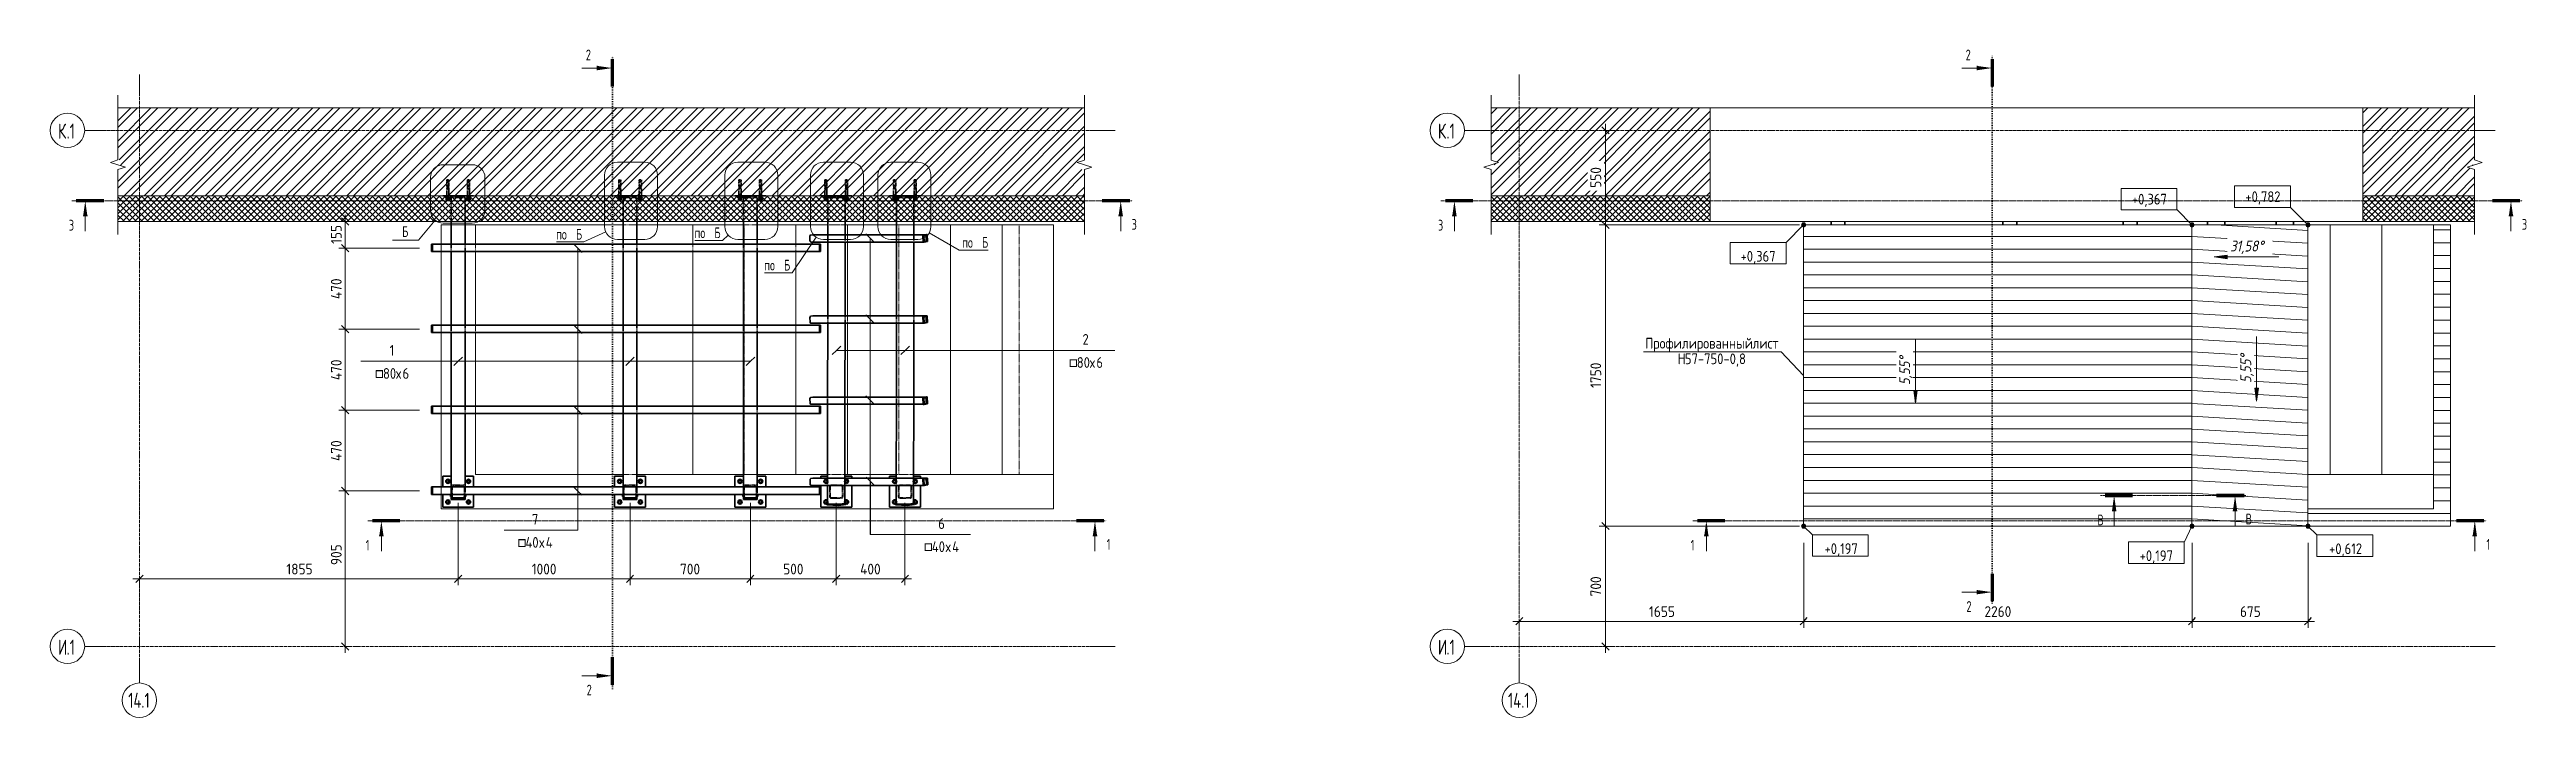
# Model space of a CAD drawing. Header units: millimetres. Extents: x 38797 to 82950, y -34477 to 2697.
# Drawn here: x 56825 to 71239, y -34477 to -30596 of the extents above; entities that cross this region are included whole.
import ezdxf

# ---------------------------------------------------------------- set-up
doc = ezdxf.new("R2010")
doc.units = ezdxf.units.MM
for name, pattern in [('01 Штриховая _4 мм_', [6, 3.5, -2.5]), ('02 Штрихпунктирная _20 мм_', [25, 20, -2.5, 0, -2.5]), ('04 Пунктир 10мм', [10, 0, -10])]:
    doc.linetypes.add(name, pattern=pattern)
for name, color, linetype, lineweight in [('AA_Dim', 7, 'Continuous', 9), ('AA_Dim-25', 7, 'Continuous', 9), ('AA_Oformlenie', 7, 'Continuous', 9), ('AA_Razrez', 7, 'Continuous', 9), ('AA_Vinoska', 7, 'Continuous', 9), ('AA_Visotnaya otmetka', 7, 'Continuous', 9), ('AF_Balki', 7, 'Continuous', 20), ('AF_Element', 7, 'Continuous', 20), ('AF_Element_Опалубка', 253, 'Continuous', 20), ('AF_Okno', 7, 'Continuous', 20), ('AF_Perekritie', 7, 'Continuous', 20), ('AF_Perekritie_Опалубка', 253, 'Continuous', 20), ('AF_Pokritie', 7, 'Continuous', 9), ('AF_Stena', 7, 'Continuous', 60), ('AF_Stena_Опалубка', 253, 'Continuous', 20), ('Gen_Dim', 7, 'Continuous', 9), ('Gen_Fragment', 7, 'Continuous', 9), ('KR_Colonna_KG', 7, 'Continuous', 20), ('KR_Detal', 7, 'Continuous', 20), ('KR_Fundament', 7, 'Continuous', 20), ('Оси', 7, 'Continuous', 9)]:
    doc.layers.add(name, color=color, linetype=linetype, lineweight=lineweight)
doc.styles.add('ISOCPEUR', font='isocpeur.TTF', dxfattribs={"width": 0.9, "height": 62.5})
doc.styles.add('ISOCPEUR_1', font='isocpeur.TTF', dxfattribs={"width": 0.7, "height": 62.5})
doc.styles.add('ISOCPEUR_2', font='isocpeur.TTF', dxfattribs={"width": 0.7, "height": 87.5})
doc.styles.add('ISOCPEUR_3', font='isocpeur.TTF', dxfattribs={"width": 0.85, "height": 62.5})
doc.styles.add('ISOCPEUR_4', font='isocpeur.TTF', dxfattribs={"width": 0.85, "height": 62.5})
doc.styles.add('ISOCPEUR_I', font='isocpeui.ttf', dxfattribs={"width": 0.85, "height": 63.701923})
doc.dimstyles.new('01_Точн_3_знака__непрозр_', dxfattribs={"dimscale": 304.8, "dimtxt": 62.672186, "dimasz": 0.139436, "dimexe": 0.123031, "dimexo": 0.082021, "dimgap": 0.020505, "dimtad": 1, "dimdec": 3, "dimrnd": 0.001, "dimdsep": 46, "dimtxsty": 'ISOCPEUR', "dimblk1": 'OBLIQUE', "dimblk2": 'OBLIQUE', "dimsah": 1, "dimcen": 0.09, "dimdle": 0.123031, "dimazin": 0, "dimtfac": 1, "dimtdec": 4, "dimtix": 1, "dimtmove": 0, "dimatfit": 3, "dimfxl": 1, "dimtvp": 1, "dimtfill": 1, "dimtolj": 1, "dimtzin": 0, "dimlwd": 18, "dimlwe": 18, "dimarcsym": 2})
doc.dimstyles.new('05_Округл_5мм__прозр_', dxfattribs={"dimscale": 304.8, "dimtxt": 62.672186, "dimasz": 0.139436, "dimexe": 0.123031, "dimexo": 0.082021, "dimgap": 0.008202, "dimtad": 1, "dimdec": 0, "dimrnd": 5, "dimdsep": 46, "dimtxsty": 'ISOCPEUR', "dimblk1": 'OBLIQUE', "dimblk2": 'OBLIQUE', "dimsah": 1, "dimcen": 0.09, "dimdle": 0.123031, "dimazin": 0, "dimtfac": 1, "dimtdec": 4, "dimtix": 1, "dimtmove": 0, "dimatfit": 3, "dimfxl": 1, "dimtvp": 1, "dimtolj": 1, "dimtzin": 0, "dimlwd": 18, "dimlwe": 18, "dimarcsym": 2})
doc.dimstyles.new('05_Округл_5мм__прозр__1', dxfattribs={"dimscale": 304.8, "dimtxt": 62.672186, "dimasz": 0.139436, "dimexe": 0.123031, "dimexo": 0.082021, "dimgap": 0.008202, "dimtad": 1, "dimdec": 0, "dimrnd": 5, "dimdsep": 46, "dimtxsty": 'ISOCPEUR', "dimblk1": 'OBLIQUE', "dimblk2": 'OBLIQUE', "dimsah": 1, "dimcen": 0.09, "dimdle": 0.123031, "dimazin": 0, "dimtfac": 1, "dimtdec": 4, "dimtix": 1, "dimtmove": 1, "dimatfit": 3, "dimfxl": 1, "dimtvp": 1, "dimtolj": 1, "dimtzin": 0, "dimlwd": 18, "dimlwe": 18, "dimarcsym": 2})
pattern_1 = [(0, (26057.74, -65017.99), (0, 75), [])]
pattern_2 = [(0, (26057.74, -64750.666), (0, 74.649), [])]
pattern_3 = [(356.614, (39067.806, -62962.36), (-9e-05, 74.64832), [])]

msp = doc.modelspace()

# ---------------------------------------------------------------- texts
at = {"layer": 'AA_Razrez', "char_height": 62.5, "attachment_point": 1, "style": 'ISOCPEUR_1'}
for s, insert, width in [('\\fISOCPEUR|b0|i0|c204|p34|;\\W.7;2', (59945.4881, -30595.5767), 37.879734), ('\\fISOCPEUR|b0|i0|c204|p34|;\\W.7;2', (67975.4615, -30595.5767), 37.879734), ('\\fISOCPEUR|b0|i0|c204|p34|;\\W.7;3', (56936.7664, -31585.052), 37.879734), ('\\fISOCPEUR|b0|i0|c204|p34|;\\W.7;3', (63121.8698, -31580.2585), 37.879734), ('\\fISOCPEUR|b0|i0|c204|p34|;\\W.7;3', (64904.6366, -31585.052), 37.879734), ('\\fISOCPEUR|b0|i0|c204|p34|;\\W.7;3', (71212.5051, -31580.2585), 37.879734), ('\\fISOCPEUR|b0|i0|c204|p34|;\\W.7;В', (69605.2094, -33293.2941), 42.088594), ('\\fISOCPEUR|b0|i0|c204|p34|;\\W.7;1', (62976.5156, -33440.2585), 26.656109), ('\\fISOCPEUR|b0|i0|c204|p34|;\\W.7;В', (68742.2334, -33298.0876), 42.088594), ('\\fISOCPEUR|b0|i0|c204|p34|;\\W.7;1', (71006.489, -33440.2585), 26.656109), ('\\fISOCPEUR|b0|i0|c204|p34|;\\W.7;1', (58664.6722, -33445.052), 26.656109), ('\\fISOCPEUR|b0|i0|c204|p34|;\\W.7;1', (66375.33, -33445.052), 26.656109), ('\\fISOCPEUR|b0|i0|c204|p34|;\\W.7;2', (67980.2551, -33801.2925), 37.879734), ('\\fISOCPEUR|b0|i0|c204|p34|;\\W.7;2', (59950.2817, -34287.3393), 37.879734)]:
    msp.add_mtext(s, dxfattribs=dict(at, insert=insert, width=width))
at = {"layer": 'AA_Vinoska', "char_height": 62.5, "attachment_point": 1}
for s, insert, width, style in [('\\fISOCPEUR|b0|i0|c204|p34|;\\W.85;2', (62835.9872, -32248.9435), 45.99682, 'ISOCPEUR_3'), ('Профилированный', (66110.5304, -32271.1643), 717.20968, 'ISOCPEUR_3'), ('\\fISOCPEUR|b0|i0|c204|p34|;\\W.85; ', (66702.2876, -32271.1643), 39.182477, 'ISOCPEUR_3'), ('\\fISOCPEUR|b0|i0|c204|p34|;\\W.85;1', (58803.7879, -32312.6621), 32.368133, 'ISOCPEUR_3'), ('\\fISOCPEUR|b0|i0|c130|p34|;\\W.85;□', (62755.1309, -32383.2176), 57.921922, 'ISOCPEUR_4'), ('80', (62802.9213, -32383.2176), 91.993641, 'ISOCPEUR_3'), ('\\fISOCPEUR|b0|i0|c204|p34|;\\W.85;х', (62878.8236, -32383.2176), 45.99682, 'ISOCPEUR_3'), ('\\fISOCPEUR|b0|i0|c204|p34|;\\W.85;6', (62916.7748, -32383.2176), 45.99682, 'ISOCPEUR_3'), ('\\fISOCPEUR|b0|i0|c204|p34|;\\W.85;Н', (66299.5492, -32361.7185), 51.107578, 'ISOCPEUR_3'), ('57-750-0,8', (66341.7172, -32361.7185), 436.118, 'ISOCPEUR_3'), ('лист', (66734.6164, -32271.1643), 189.098039, 'ISOCPEUR_3'), ('\\fISOCPEUR|b0|i0|c130|p34|;\\W.85;□', (58717.4067, -32446.9362), 57.921922, 'ISOCPEUR_4'), ('80', (58765.197, -32446.9362), 91.993641, 'ISOCPEUR_3'), ('\\fISOCPEUR|b0|i0|c204|p34|;\\W.85;х', (58841.0994, -32446.9362), 45.99682, 'ISOCPEUR_3'), ('\\fISOCPEUR|b0|i0|c204|p34|;\\W.85;6', (58879.0505, -32446.9362), 45.99682, 'ISOCPEUR_3'), ('\\fISOCPEUR|b0|i0|c204|p34|;\\W.85;7', (59631.6795, -33294.8414), 45.99682, 'ISOCPEUR_3'), ('\\fISOCPEUR|b0|i0|c130|p34|;\\W.85;□', (59546.5733, -33429.1155), 57.921922, 'ISOCPEUR_4'), ('40', (59594.3637, -33429.1155), 97.104398, 'ISOCPEUR_3'), ('\\fISOCPEUR|b0|i0|c204|p34|;\\W.85;4', (59712.434, -33429.1155), 51.107578, 'ISOCPEUR_3'), ('\\fISOCPEUR|b0|i0|c204|p34|;\\W.85;6', (61996.722, -33319.613), 45.99682, 'ISOCPEUR_3'), ('\\fISOCPEUR|b0|i0|c204|p34|;\\W.85;х', (59674.4828, -33429.1155), 45.99682, 'ISOCPEUR_3'), ('\\fISOCPEUR|b0|i0|c130|p34|;\\W.85;□', (61911.6157, -33453.8871), 57.921922, 'ISOCPEUR_4'), ('40', (61959.4061, -33453.8871), 97.104398, 'ISOCPEUR_3'), ('\\fISOCPEUR|b0|i0|c204|p34|;\\W.85;х', (62039.5253, -33453.8871), 45.99682, 'ISOCPEUR_3'), ('\\fISOCPEUR|b0|i0|c204|p34|;\\W.85;4', (62077.4764, -33453.8871), 51.107578, 'ISOCPEUR_3')]:
    msp.add_mtext(s, dxfattribs=dict(at, insert=insert, width=width, style=style))
at = {"layer": 'AA_Visotnaya otmetka', "char_height": 62.5, "attachment_point": 1, "line_spacing_factor": 1.135194, "style": 'ISOCPEUR_3'}
for s, insert, width in [('+0,782', (69603.4935, -31419.4437), 239.899334), ('+0,367', (68942.8957, -31433.811), 239.899334), ('+0,367', (66665.7348, -31765.6464), 239.899334), ('+0,197', (67154.4383, -33465.2536), 227.11473), ('+0,197', (68988.1559, -33506.3692), 227.11473), ('+0,612', (70090.4661, -33466.0027), 227.11473)]:
    msp.add_mtext(s, dxfattribs=dict(at, insert=insert, width=width))
at = {"layer": 'Gen_Fragment', "char_height": 62.5, "attachment_point": 1, "style": 'ISOCPEUR_1'}
for s, insert, width in [('\\fISOCPEUR|b0|i0|c204|p34|;\\W.7;Б', (58876.8038, -31622.3498), 42.088594), ('по', (59772.6079, -31637.5993), 75.759469), ('\\fISOCPEUR|b0|i0|c204|p34|;\\W.7; ', (59835.1157, -31637.5993), 32.267922), ('\\fISOCPEUR|b0|i0|c204|p34|;\\W.7; ', (59861.7394, -31637.5993), 32.267922), ('\\fISOCPEUR|b0|i0|c204|p34|;\\W.7;Б', (59888.3631, -31637.5993), 42.088594), ('по', (60578.2387, -31629.1488), 75.759469), ('\\fISOCPEUR|b0|i0|c204|p34|;\\W.7; ', (60640.7465, -31629.1488), 32.267922), ('\\fISOCPEUR|b0|i0|c204|p34|;\\W.7; ', (60667.3702, -31629.1488), 32.267922), ('\\fISOCPEUR|b0|i0|c204|p34|;\\W.7;Б', (60693.9939, -31629.1488), 42.088594), ('по', (62135.8382, -31685.1021), 75.759469), ('\\fISOCPEUR|b0|i0|c204|p34|;\\W.7; ', (62198.346, -31685.1021), 32.267922), ('\\fISOCPEUR|b0|i0|c204|p34|;\\W.7; ', (62224.9697, -31685.1021), 32.267922), ('\\fISOCPEUR|b0|i0|c204|p34|;\\W.7;Б', (62251.5934, -31685.1021), 42.088594), ('по', (60983.6828, -31817.1716), 75.759469), ('\\fISOCPEUR|b0|i0|c204|p34|;\\W.7; ', (61046.1907, -31817.1716), 32.267922), ('\\fISOCPEUR|b0|i0|c204|p34|;\\W.7; ', (61072.8144, -31817.1716), 32.267922), ('\\fISOCPEUR|b0|i0|c204|p34|;\\W.7;Б', (61099.4381, -31817.1716), 42.088594)]:
    msp.add_mtext(s, dxfattribs=dict(at, insert=insert, width=width))
at = {"layer": 'Оси', "char_height": 87.5, "attachment_point": 1, "style": 'ISOCPEUR_2'}
for s, insert, width in [('\\fISOCPEUR|b0|i0|c204|p34|;\\W.7;К', (56874.324, -31025.7118), 60.326984), ('.1', (56924.0987, -31025.7118), 60.326984), ('\\fISOCPEUR|b0|i0|c204|p34|;\\W.7;К', (64904.2974, -31025.7118), 60.326984), ('.1', (64954.0721, -31025.7118), 60.326984), ('\\fISOCPEUR|b0|i0|c204|p34|;\\W.7;И', (56874.324, -34025.7118), 60.326984), ('.1', (56924.0987, -34025.7118), 60.326984), ('\\fISOCPEUR|b0|i0|c204|p34|;\\W.7;И', (64904.2974, -34025.7118), 60.326984), ('.1', (64954.0721, -34025.7118), 60.326984), ('14.1', (57282.4348, -34334.2721), 158.533703), ('14.1', (65312.4082, -34334.2721), 158.533703)]:
    msp.add_mtext(s, dxfattribs=dict(at, insert=insert, width=width))

# ---------------------------------------------------------------- blocks, each defined once
blk = doc.blocks.new('Песок ср крупн - Песок ср крупн-3745068-Покрытие_КМ')
at = {"layer": 'AF_Element', "lineweight": 9}
for p, q in [((42915, -31615), (43326, -31615)), ((43427, -31615), (43726, -31615)), ((43827, -31615), (44440, -31615)), ((43325, -33065), (42915, -33065)), ((43725, -33065), (43426, -33065)), ((44440, -33065), (43826, -33065))]:
    blk.add_line(p, q, dxfattribs=at)
blk = doc.blocks.new('354_Прокат Лист _НесКаркас_РабПлоск_ - 354_Прокат Лист _НесКаркас_РабПлоск_-3866505-Покрытие_КМ')
at = {"layer": 'AF_Balki', "lineweight": 35}
for p, q in [((-40, 78), (-40, 90)), ((-40, 90), (0, 90)), ((-40, -90), (-40, 36)), ((101, 90), (140, 90)), ((140, 90), (140, 78)), ((140, 36), (140, -90)), ((140, -90), (-40, -90))]:
    blk.add_line(p, q, dxfattribs=at)
blk = doc.blocks.new('354_Анкер клиновой _СоедНесК_РабПлоск_ - M12x120_20-3803632-Покрытие_КМ')
at = {"layer": 'KR_Detal', "lineweight": 35}
for start, end in [(120, 180), (180, 240), (90, 120), (60, 90), (0, 60), (300, 0), (240, 270), (270, 300)]:
    blk.add_arc((0, 0), 9, start, end, dxfattribs=at)
for points in [[(-9, 5), (-8, 6), (-7, 6), (-5, 7), (-4, 8)], [(-9, 0), (-9, 1), (-9, 3), (-9, 4), (-9, 5)], [(-9, -5), (-9, -4), (-9, -3), (-9, -1), (-9, 0)], [(-4, 8), (-4, 8), (-2, 9), (-1, 10), (0, 10)], [(0, 10), (1, 10), (2, 9), (4, 8), (5, 8)], [(5, 8), (5, 7), (7, 6), (8, 6), (9, 5)], [(9, 5), (9, 4), (9, 3), (9, 1), (9, 0)], [(9, 0), (9, -1), (9, -3), (9, -4), (9, -5)], [(-4, -8), (-5, -7), (-7, -6), (-8, -6), (-9, -5)], [(0, -10), (-1, -10), (-2, -9), (-4, -8), (-4, -8)], [(5, -8), (4, -8), (2, -9), (1, -10), (0, -10)], [(9, -5), (8, -6), (7, -6), (5, -7), (5, -8)]]:
    blk.add_open_spline(points, degree=3, dxfattribs=at)
blk = doc.blocks.new('354_Прокат Лист _НесКаркас_РабПлоск_ - 354_Прокат Лист _НесКаркас_РабПлоск_-V51-Покрытие_КМ')
at = {"layer": 'AF_Balki', "lineweight": 35}
for p, q in [((-40, 27), (-40, 90)), ((-40, 90), (10, 90)), ((90, 90), (140, 90)), ((140, 90), (140, 27)), ((-40, -90), (-40, -16)), ((140, -90), (-40, -90)), ((140, -16), (140, -90))]:
    blk.add_line(p, q, dxfattribs=at)
blk = doc.blocks.new('354_Прокат Лист _НесКаркас_РабПлоск_ - 354_Прокат Лист _НесКаркас_РабПлоск_-V53-Покрытие_КМ')
at = {"layer": 'AF_Balki', "lineweight": 35}
for p, q in [((-40, 27), (-40, 90)), ((-40, 90), (10, 90)), ((90, 90), (140, 90)), ((140, 90), (140, 27)), ((-40, -90), (-40, -16)), ((140, -90), (-40, -90)), ((140, -16), (140, -90))]:
    blk.add_line(p, q, dxfattribs=at)
blk = doc.blocks.new('354_Прокат Лист _НесКаркас_РабПлоск_ - 354_Прокат Лист _НесКаркас_РабПлоск_-V54-Покрытие_КМ')
at = {"layer": 'AF_Balki', "lineweight": 35}
for p, q in [((-40, 27), (-40, 90)), ((-40, 90), (10, 90)), ((90, 90), (140, 90)), ((140, 90), (140, 27)), ((-40, -90), (-40, -16)), ((140, -90), (-40, -90)), ((140, -16), (140, -90))]:
    blk.add_line(p, q, dxfattribs=at)
blk = doc.blocks.new('253_Профиль гнутый сварной квадратный _НесКаркас_Балка_ - 40х4-3863744-Покрытие_КМ')
at = {"layer": 'AF_Balki', "lineweight": 35}
for p, q in [((43277, -33138), (41025, -33138)), ((41025, -33141), (41025, -33138)), ((41025, -33150), (41025, -33141)), ((41025, -33173), (41025, -33150)), ((43277, -33138), (43277, -33141)), ((43277, -33141), (43277, -33150)), ((43277, -33150), (43277, -33173)), ((41025, -33179), (41025, -33173)), ((41025, -33179), (41025, -33179)), ((41025, -33181), (41025, -33179)), ((41025, -33181), (43277, -33181)), ((41025, -33181), (41025, -33181)), ((43277, -33173), (43277, -33179)), ((43277, -33179), (43277, -33181)), ((43277, -33179), (43277, -33179)), ((43277, -33181), (43277, -33181))]:
    blk.add_line(p, q, dxfattribs=at)
blk = doc.blocks.new('253_Профиль гнутый сварной квадратный _НесКаркас_Балка_ - 40х4-3863745-Покрытие_КМ')
at = {"layer": 'AF_Balki', "lineweight": 35}
for p, q in [((43277, -32668), (41025, -32668)), ((41025, -32670), (41025, -32668)), ((41025, -32679), (41025, -32670)), ((41025, -32703), (41025, -32679)), ((41025, -32710), (41025, -32703)), ((41025, -32710), (43277, -32710)), ((41025, -32710), (41025, -32710)), ((43277, -32668), (43277, -32670)), ((43277, -32670), (43277, -32679)), ((43277, -32679), (43277, -32703)), ((43277, -32703), (43277, -32710)), ((43277, -32710), (43277, -32710))]:
    blk.add_line(p, q, dxfattribs=at)
blk = doc.blocks.new('253_Профиль гнутый сварной квадратный _НесКаркас_Балка_ - 40х4-3863746-Покрытие_КМ')
at = {"layer": 'AF_Balki', "lineweight": 35}
for p, q in [((43277, -32197), (41025, -32197)), ((41025, -32200), (41025, -32197)), ((41025, -32208), (41025, -32200)), ((41025, -32232), (41025, -32208)), ((41025, -32239), (41025, -32232)), ((41025, -32239), (41025, -32239)), ((41025, -32240), (43277, -32240)), ((43277, -32197), (43277, -32200)), ((43277, -32200), (43277, -32208)), ((43277, -32208), (43277, -32232)), ((43277, -32232), (43277, -32239)), ((43277, -32239), (43277, -32239))]:
    blk.add_line(p, q, dxfattribs=at)
blk = doc.blocks.new('253_Профиль гнутый сварной квадратный _НесКаркас_Балка_ - 40х4-3863747-Покрытие_КМ')
at = {"layer": 'AF_Balki', "lineweight": 35}
for p, q in [((43277, -31727), (41025, -31727)), ((41025, -31729), (41025, -31727)), ((41025, -31736), (41025, -31729)), ((41025, -31738), (41025, -31736)), ((41025, -31736), (41025, -31736)), ((41025, -31762), (41025, -31738)), ((41025, -31769), (41025, -31762)), ((41025, -31769), (43277, -31769)), ((41025, -31769), (41025, -31769)), ((43277, -31727), (43277, -31729)), ((43277, -31729), (43277, -31736)), ((43277, -31736), (43277, -31738)), ((43277, -31736), (43277, -31736)), ((43277, -31738), (43277, -31762)), ((43277, -31762), (43277, -31769)), ((43277, -31769), (43277, -31769))]:
    blk.add_line(p, q, dxfattribs=at)
blk = doc.blocks.new('354_Прокат Лист _НесКаркас_РабПлоск_ - 354_Прокат Лист _НесКаркас_РабПлоск_-3866538-Покрытие_КМ')
at = {"layer": 'AF_Balki', "lineweight": 35}
blk.add_line((43685, -31445), (43865, -31445), dxfattribs=at)
blk = doc.blocks.new('354_Прокат Лист _НесКаркас_РабПлоск_ - 354_Прокат Лист _НесКаркас_РабПлоск_-3851158-Покрытие_КМ')
at = {"layer": 'AF_Balki', "lineweight": 35}
for p, q in [((41215, -33205), (41135, -33205)), ((41135, -33205), (41135, -33211)), ((41135, -33211), (41215, -33211)), ((41215, -33211), (41215, -33205))]:
    blk.add_line(p, q, dxfattribs=at)
blk = doc.blocks.new('354_Прокат Лист _НесКаркас_РабПлоск_ - 354_Прокат Лист _НесКаркас_РабПлоск_-V55-Покрытие_КМ')
at = {"layer": 'AF_Balki', "lineweight": 35}
for p, q in [((43724, -33234), (43720, -33235)), ((43788, -33239), (43720, -33235)), ((43720, -33235), (43720, -33241)), ((43720, -33241), (43788, -33245)), ((43830, -33233), (43788, -33239)), ((43788, -33245), (43788, -33239)), ((43788, -33245), (43830, -33239)), ((43825, -33232), (43830, -33233)), ((43830, -33233), (43830, -33239))]:
    blk.add_line(p, q, dxfattribs=at)
blk = doc.blocks.new('354_Прокат Лист _НесКаркас_РабПлоск_ - 354_Прокат Лист _НесКаркас_РабПлоск_-V56-Покрытие_КМ')
at = {"layer": 'AF_Balki', "lineweight": 35}
for p, q in [((10, -40), (10, 40)), ((10, 40), (34, 40)), ((77, 40), (90, 40)), ((34, -40), (10, -40)), ((90, -40), (77, -40))]:
    blk.add_line(p, q, dxfattribs=at)
blk = doc.blocks.new('354_Прокат Лист _НесКаркас_РабПлоск_ - 354_Прокат Лист _НесКаркас_РабПлоск_-V57-Покрытие_КМ')
at = {"layer": 'AF_Balki', "lineweight": 35}
for p, q in [((10, -40), (10, 40)), ((10, 40), (34, 40)), ((77, 40), (90, 40)), ((34, -40), (10, -40)), ((90, -40), (77, -40))]:
    blk.add_line(p, q, dxfattribs=at)
blk = doc.blocks.new('354_Прокат Лист _НесКаркас_РабПлоск_ - 354_Прокат Лист _НесКаркас_РабПлоск_-V58-Покрытие_КМ')
at = {"layer": 'AF_Balki', "lineweight": 35}
for p, q in [((10, -40), (10, 40)), ((10, 40), (34, 40)), ((77, 40), (90, 40)), ((34, -40), (10, -40)), ((90, -40), (77, -40))]:
    blk.add_line(p, q, dxfattribs=at)
blk = doc.blocks.new('354_Прокат Лист _НесКаркас_РабПлоск_ - 354_Прокат Лист _НесКаркас_РабПлоск_-3851453-Покрытие_КМ')
at = {"layer": 'AF_Balki', "lineweight": 35}
for p, q in [((41019, -33138), (41025, -33138)), ((41019, -33138), (41019, -33142)), ((41025, -33142), (41019, -33142)), ((41019, -33142), (41019, -33181)), ((41025, -33138), (41025, -33142)), ((41025, -33181), (41025, -33142)), ((41019, -33181), (41025, -33181))]:
    blk.add_line(p, q, dxfattribs=at)
blk = doc.blocks.new('354_Прокат Лист _НесКаркас_РабПлоск_ - 354_Прокат Лист _НесКаркас_РабПлоск_-V59-Покрытие_КМ')
at = {"layer": 'AF_Balki', "lineweight": 35}
for p, q in [((43901, -33086), (43880, -33090)), ((43880, -33090), (43885, -33090)), ((43882, -33130), (43880, -33090)), ((43887, -33130), (43882, -33130)), ((43885, -33090), (43906, -33086)), ((43887, -33130), (43885, -33090)), ((43908, -33126), (43887, -33130)), ((43906, -33086), (43901, -33086)), ((43906, -33086), (43908, -33126))]:
    blk.add_line(p, q, dxfattribs=at)
blk = doc.blocks.new('354_Прокат Лист _НесКаркас_РабПлоск_ - 354_Прокат Лист _НесКаркас_РабПлоск_-V60-Покрытие_КМ')
at = {"layer": 'AF_Balki', "lineweight": 35}
for p, q in [((43900, -32614), (43879, -32618)), ((43879, -32618), (43884, -32618)), ((43879, -32626), (43879, -32618)), ((43881, -32650), (43879, -32626)), ((43881, -32658), (43881, -32650)), ((43886, -32658), (43881, -32658)), ((43884, -32618), (43905, -32614)), ((43886, -32658), (43884, -32618)), ((43907, -32654), (43886, -32658)), ((43905, -32614), (43900, -32614)), ((43905, -32614), (43907, -32654))]:
    blk.add_line(p, q, dxfattribs=at)
blk = doc.blocks.new('354_Прокат Лист _НесКаркас_РабПлоск_ - 354_Прокат Лист _НесКаркас_РабПлоск_-V61-Покрытие_КМ')
at = {"layer": 'AF_Balki', "lineweight": 35}
for p, q in [((43900, -32143), (43879, -32146)), ((43884, -32147), (43905, -32143)), ((43905, -32143), (43900, -32143)), ((43905, -32143), (43907, -32182)), ((43879, -32147), (43884, -32147)), ((43881, -32186), (43879, -32147)), ((43886, -32186), (43881, -32186)), ((43886, -32186), (43884, -32147)), ((43907, -32182), (43886, -32186))]:
    blk.add_line(p, q, dxfattribs=at)
blk = doc.blocks.new('354_Прокат Лист _НесКаркас_РабПлоск_ - 354_Прокат Лист _НесКаркас_РабПлоск_-V62-Покрытие_КМ')
at = {"layer": 'AF_Balki', "lineweight": 35}
for p, q in [((43900, -31671), (43879, -31675)), ((43879, -31675), (43884, -31675)), ((43879, -31683), (43879, -31675)), ((43881, -31707), (43879, -31683)), ((43881, -31715), (43881, -31707)), ((43884, -31675), (43905, -31671)), ((43886, -31715), (43884, -31675)), ((43907, -31711), (43886, -31715)), ((43905, -31671), (43900, -31671)), ((43905, -31671), (43907, -31711)), ((43886, -31715), (43881, -31715))]:
    blk.add_line(p, q, dxfattribs=at)
blk = doc.blocks.new('354_Прокат Лист _НесКаркас_РабПлоск_ - 354_Прокат Лист _НесКаркас_РабПлоск_-V63-Покрытие_КМ')
at = {"layer": 'AF_Balki', "lineweight": 35}
for p, q in [((-40, 78), (-40, 90)), ((-40, 90), (0, 90)), ((-40, -90), (-40, 36)), ((101, 90), (140, 90)), ((140, 90), (140, 78)), ((140, 36), (140, -90)), ((140, -90), (-40, -90))]:
    blk.add_line(p, q, dxfattribs=at)
blk = doc.blocks.new('Лестница - Лестница-3665204-Покрытие_КМ')
at = {"layer": 'AF_Perekritie'}
for p, q in [((42540, -31615), (42835, -31615)), ((42540, -31615), (42540, -31727)), ((42915, -31615), (43140, -31615)), ((43140, -31615), (43326, -31615)), ((43140, -31615), (43140, -31727)), ((43427, -31615), (43440, -31615)), ((43440, -31615), (43726, -31615)), ((43440, -31615), (43440, -31672)), ((44040, -31615), (43827, -31615)), ((44040, -31615), (44340, -31615)), ((44040, -31615), (44040, -33065)), ((44340, -31615), (44640, -31615)), ((44340, -33065), (44340, -31615)), ((44640, -31615), (44640, -33065)), ((42540, -31769), (42540, -32197)), ((43140, -31769), (43140, -32197)), ((43440, -31714), (43440, -32143)), ((42540, -32239), (42540, -32668)), ((43140, -32239), (43140, -32668)), ((43440, -32185), (43440, -32615)), ((42540, -32710), (42540, -33065)), ((43140, -32710), (43140, -33065)), ((43440, -32657), (43440, -33065)), ((42835, -33065), (42540, -33065)), ((43140, -33065), (42915, -33065)), ((43325, -33065), (43140, -33065)), ((43440, -33065), (43426, -33065)), ((43725, -33065), (43440, -33065)), ((43826, -33065), (44040, -33065)), ((44340, -33065), (44040, -33065)), ((44640, -33065), (44340, -33065))]:
    blk.add_line(p, q, dxfattribs=at)
at = {"layer": 'AF_Perekritie', "linetype": '01 Штриховая _4 мм_'}
for p, q in [((42835, -31615), (42840, -31615)), ((42915, -31615), (42840, -31615)), ((42840, -31615), (42840, -33065)), ((43427, -31615), (43326, -31615)), ((43440, -31672), (43440, -31714)), ((43827, -31615), (43726, -31615)), ((43740, -31615), (43740, -33065)), ((42540, -31727), (42540, -31769)), ((43140, -31727), (43140, -31769)), ((43440, -32143), (43440, -32185)), ((42540, -32197), (42540, -32239)), ((43140, -32197), (43140, -32239)), ((42540, -32668), (42540, -32710)), ((43140, -32668), (43140, -32710)), ((43440, -32615), (43440, -32657)), ((42840, -33065), (42835, -33065)), ((42840, -33065), (42915, -33065)), ((43325, -33065), (43426, -33065)), ((43725, -33065), (43826, -33065))]:
    blk.add_line(p, q, dxfattribs=at)
blk = doc.blocks.new('354_Шайба_ГОСТ 11371-78_СоедНесК_РабПлоск_ - Шайба_ГОСТ 11371-78-3803743-Покрытие_КМ')
at = {"layer": 'KR_Detal', "lineweight": 35}
for start, end in [(37.6943, 180), (180, 294.238), (305.2867, 322.2162)]:
    blk.add_arc((0, 0), 12, start, end, dxfattribs=at)
at = {"layer": 'KR_Detal', "linetype": '01 Штриховая _4 мм_', "lineweight": 35}
for radius, start, end in [(6.5, 0, 180), (6.5, 180, 0), (12, 360, 37.4567), (12, 322.4538, 360), (12, 294.4755, 305.0492)]:
    blk.add_arc((0, 0), radius, start, end, dxfattribs=at)
blk = doc.blocks.new('354_Шайба_ГОСТ 11371-78_СоедНесК_РабПлоск_ - Шайба_ГОСТ 11371-78-V50-Покрытие_КМ')
at = {"layer": 'KR_Detal', "linetype": '01 Штриховая _4 мм_', "lineweight": 35}
for radius, start, end in [(12, 143.714, 180), (12, 180, 244.6146), (6.5, 75, 180), (6.5, 180, 285), (6.5, 0, 74.9994), (6.5, 285.0006, 0)]:
    blk.add_arc((0, 0), radius, start, end, dxfattribs=at)
at = {"layer": 'KR_Detal', "lineweight": 35}
for start, end in [(360, 143.4765), (244.8522, 360)]:
    blk.add_arc((0, 0), 12, start, end, dxfattribs=at)
blk = doc.blocks.new('354_Анкер клиновой _СоедНесК_РабПлоск_ - M12x120_20-V66-Покрытие_КМ')
at = {"layer": 'KR_Detal', "linetype": '01 Штриховая _4 мм_', "lineweight": 35}
for start, end in [(120, 180), (180, 240), (90, 120), (60, 90), (0, 60), (300, 0), (240, 270), (270, 300)]:
    blk.add_arc((0, 0), 9, start, end, dxfattribs=at)
for points in [[(-9, 5), (-8, 6), (-7, 6), (-5, 7), (-4, 8)], [(-9, 0), (-9, 1), (-9, 3), (-9, 4), (-9, 5)], [(-9, -5), (-9, -4), (-9, -3), (-9, -1), (-9, 0)], [(-4, 8), (-4, 8), (-2, 9), (-1, 10), (0, 10)], [(0, 10), (1, 10), (2, 9), (4, 8), (5, 8)], [(5, 8), (5, 7), (7, 6), (8, 6), (9, 5)], [(9, 5), (9, 4), (9, 3), (9, 1), (9, 0)], [(9, 0), (9, -1), (9, -3), (9, -4), (9, -5)], [(-4, -8), (-5, -7), (-7, -6), (-8, -6), (-9, -5)], [(0, -10), (-1, -10), (-2, -9), (-4, -8), (-4, -8)], [(5, -8), (4, -8), (2, -9), (1, -10), (0, -10)], [(9, -5), (8, -6), (7, -6), (5, -7), (5, -8)]]:
    blk.add_open_spline(points, degree=3, dxfattribs=at)
blk = doc.blocks.new('354_Шайба_ГОСТ 11371-78_СоедНесК_РабПлоск_ - Шайба_ГОСТ 11371-78-V67-Покрытие_КМ')
at = {"layer": 'KR_Detal', "linetype": '01 Штриховая _4 мм_', "lineweight": 35}
for radius, start, end in [(12, 360, 180), (12, 180, 360), (6.5, 0, 180), (6.5, 180, 0)]:
    blk.add_arc((0, 0), radius, start, end, dxfattribs=at)
blk = doc.blocks.new('354_Шайба_ГОСТ 11371-78_СоедНесК_РабПлоск_ - Шайба_ГОСТ 11371-78-V68-Покрытие_КМ')
at = {"layer": 'KR_Detal', "linetype": '01 Штриховая _4 мм_', "lineweight": 35}
for radius, start, end in [(12, 360, 180), (12, 180, 360), (6.5, 75, 180), (6.5, 180, 285), (6.5, 0, 74.9994), (6.5, 285.0006, 0)]:
    blk.add_arc((0, 0), radius, start, end, dxfattribs=at)
blk = doc.blocks.new('354_Шайба_ГОСТ 11371-78_СоедНесК_РабПлоск_ - Шайба_ГОСТ 11371-78-V69-Покрытие_КМ')
at = {"layer": 'KR_Detal', "lineweight": 35}
for start, end in [(360, 180), (180, 360)]:
    blk.add_arc((0, 0), 12, start, end, dxfattribs=at)
at = {"layer": 'KR_Detal', "linetype": '01 Штриховая _4 мм_', "lineweight": 35}
for start, end in [(0, 180), (180, 0)]:
    blk.add_arc((0, 0), 6.5, start, end, dxfattribs=at)
blk = doc.blocks.new('253_Профиль гнутый сварной квадратный _НесКаркас_Балка_ - 40х4-3864069-Покрытие_КМ')
at = {"layer": 'AF_Balki', "lineweight": 35}
for p, q in [((43224, -33122), (43223, -33098)), ((43226, -33089), (43239, -33087)), ((43228, -33129), (43882, -33129)), ((43897, -33087), (43239, -33087)), ((43880, -33098), (43881, -33122)), ((43896, -33087), (43884, -33089))]:
    blk.add_line(p, q, dxfattribs=at)
at = {"layer": 'AF_Balki', "linetype": '01 Штриховая _4 мм_', "lineweight": 35}
for p, q in [((43883, -33121), (43882, -33098)), ((43882, -33129), (43886, -33129)), ((43884, -33093), (43897, -33091)), ((43898, -33123), (43886, -33125)), ((43886, -33129), (43899, -33127)), ((43899, -33094), (43900, -33118)), ((43902, -33118), (43901, -33094))]:
    blk.add_line(p, q, dxfattribs=at)
at = {"layer": 'AF_Balki', "lineweight": 35}
for centre, start_param, end_param in [((43227, -33097), 0.096866, 1.667662), ((43228, -33121), 1.667662, 3.141593), ((43239, -33095), 0, 0.096866)]:
    blk.add_ellipse(centre, major_axis=(0, 8), ratio=0.527077, start_param=start_param, end_param=end_param, dxfattribs=at)
at = {"layer": 'AF_Balki', "linetype": '01 Штриховая _4 мм_', "lineweight": 35}
for centre, major_axis, start_param, end_param in [((43884, -33097), (0, 8), 0.096866, 1.667662), ((43886, -33121), (0, 8), 1.667662, 3.078593), ((43884, -33097), (0, 4), 0.096866, 1.667662), ((43886, -33121), (0, 4), 1.667662, 3.238458), ((43886, -33121), (0, 8), 3.141593, 3.238458), ((43897, -33095), (0, 8), 4.809255, 6.283185), ((43897, -33095), (0, 4), 4.809255, 6.380051), ((43898, -33119), (0, 4), 3.238458, 4.809255), ((43898, -33119), (0, 8), 3.238458, 4.809255)]:
    blk.add_ellipse(centre, major_axis=major_axis, ratio=0.527077, start_param=start_param, end_param=end_param, dxfattribs=at)
blk = doc.blocks.new('253_Профиль гнутый сварной квадратный _НесКаркас_Балка_ - 40х4-3864070-Покрытие_КМ')
at = {"layer": 'AF_Balki', "lineweight": 35}
for p, q in [((43223, -32650), (43222, -32626)), ((43226, -32617), (43238, -32615)), ((43227, -32657), (43881, -32657)), ((43896, -32615), (43239, -32615)), ((43879, -32626), (43881, -32650)), ((43896, -32615), (43883, -32617))]:
    blk.add_line(p, q, dxfattribs=at)
at = {"layer": 'AF_Balki', "linetype": '01 Штриховая _4 мм_', "lineweight": 35}
for p, q in [((43883, -32649), (43881, -32626)), ((43881, -32657), (43885, -32657)), ((43883, -32621), (43896, -32619)), ((43898, -32651), (43885, -32653)), ((43885, -32657), (43898, -32655)), ((43898, -32622), (43899, -32646)), ((43902, -32646), (43900, -32622))]:
    blk.add_line(p, q, dxfattribs=at)
at = {"layer": 'AF_Balki', "lineweight": 35}
for centre, start_param, end_param in [((43226, -32625), 0.096866, 1.667662), ((43227, -32649), 1.667662, 3.141593), ((43239, -32623), 0, 0.096866)]:
    blk.add_ellipse(centre, major_axis=(0, 8), ratio=0.527077, start_param=start_param, end_param=end_param, dxfattribs=at)
at = {"layer": 'AF_Balki', "linetype": '01 Штриховая _4 мм_', "lineweight": 35}
for centre, major_axis, start_param, end_param in [((43884, -32625), (0, 8), 0.096866, 1.667662), ((43884, -32625), (0, 4), 0.096866, 1.667662), ((43885, -32649), (0, 8), 1.667662, 3.078593), ((43885, -32649), (0, 4), 1.667662, 3.238458), ((43885, -32649), (0, 8), 3.141593, 3.238458), ((43896, -32623), (0, 8), 4.809255, 6.283185), ((43896, -32623), (0, 4), 4.809255, 6.380051), ((43897, -32647), (0, 8), 3.238458, 4.809255), ((43897, -32647), (0, 4), 3.238458, 4.809255)]:
    blk.add_ellipse(centre, major_axis=major_axis, ratio=0.527077, start_param=start_param, end_param=end_param, dxfattribs=at)
blk = doc.blocks.new('253_Профиль гнутый сварной квадратный _НесКаркас_Балка_ - 40х4-3864071-Покрытие_КМ')
at = {"layer": 'AF_Balki', "lineweight": 35}
for p, q in [((43226, -32146), (43238, -32143)), ((43896, -32143), (43239, -32143)), ((43896, -32143), (43883, -32146)), ((43223, -32178), (43222, -32154)), ((43227, -32186), (43881, -32186)), ((43879, -32154), (43881, -32178))]:
    blk.add_line(p, q, dxfattribs=at)
at = {"layer": 'AF_Balki', "linetype": '01 Штриховая _4 мм_', "lineweight": 35}
for p, q in [((43883, -32178), (43881, -32154)), ((43881, -32186), (43885, -32186)), ((43883, -32150), (43896, -32147)), ((43898, -32179), (43885, -32182)), ((43885, -32186), (43898, -32183)), ((43898, -32151), (43899, -32175)), ((43902, -32174), (43900, -32151))]:
    blk.add_line(p, q, dxfattribs=at)
at = {"layer": 'AF_Balki', "lineweight": 35}
for centre, start_param, end_param in [((43239, -32151), 0, 0.096866), ((43226, -32154), 0.096866, 1.667662), ((43227, -32178), 1.667662, 3.141593)]:
    blk.add_ellipse(centre, major_axis=(0, 8), ratio=0.527079, start_param=start_param, end_param=end_param, dxfattribs=at)
at = {"layer": 'AF_Balki', "linetype": '01 Штриховая _4 мм_', "lineweight": 35}
for centre, major_axis, start_param, end_param in [((43896, -32151), (0, 8), 4.809255, 6.283185), ((43884, -32154), (0, 8), 0.096866, 1.667662), ((43884, -32154), (0, 4), 0.096866, 1.667662), ((43885, -32178), (0, 8), 1.667662, 3.078593), ((43885, -32178), (0, 4), 1.667662, 3.238458), ((43885, -32178), (0, 8), 3.141593, 3.238458), ((43896, -32151), (0, 4), 4.809255, 6.380051), ((43897, -32175), (0, 8), 3.238458, 4.809255), ((43897, -32175), (0, 4), 3.238458, 4.809255)]:
    blk.add_ellipse(centre, major_axis=major_axis, ratio=0.527079, start_param=start_param, end_param=end_param, dxfattribs=at)
blk = doc.blocks.new('253_Профиль гнутый сварной квадратный _НесКаркас_Балка_ - 40х4-3864072-Покрытие_КМ')
at = {"layer": 'AF_Balki', "lineweight": 35}
for p, q in [((43222, -31707), (43221, -31683)), ((43225, -31674), (43238, -31672)), ((43896, -31672), (43238, -31672)), ((43879, -31683), (43881, -31707)), ((43896, -31672), (43883, -31674)), ((43227, -31714), (43881, -31714))]:
    blk.add_line(p, q, dxfattribs=at)
at = {"layer": 'AF_Balki', "linetype": '01 Штриховая _4 мм_', "lineweight": 35}
for p, q in [((43883, -31706), (43881, -31683)), ((43883, -31678), (43896, -31676)), ((43898, -31708), (43885, -31710)), ((43885, -31714), (43898, -31712)), ((43898, -31679), (43899, -31703)), ((43902, -31703), (43900, -31679)), ((43881, -31714), (43885, -31714))]:
    blk.add_line(p, q, dxfattribs=at)
at = {"layer": 'AF_Balki', "lineweight": 35}
for centre, start_param, end_param in [((43225, -31682), 0.096866, 1.667662), ((43227, -31706), 1.667662, 3.141593), ((43238, -31680), 0, 0.096866)]:
    blk.add_ellipse(centre, major_axis=(0, 8), ratio=0.525546, start_param=start_param, end_param=end_param, dxfattribs=at)
at = {"layer": 'AF_Balki', "linetype": '01 Штриховая _4 мм_', "lineweight": 35}
for centre, major_axis, start_param, end_param in [((43884, -31682), (0, 8), 0.096866, 1.667662), ((43884, -31682), (0, 4), 0.096866, 1.667662), ((43885, -31706), (0, 8), 1.667662, 3.078521), ((43885, -31706), (0, 4), 1.667662, 3.238458), ((43896, -31680), (0, 8), 4.809255, 6.283185), ((43896, -31680), (0, 4), 4.809255, 6.380051), ((43897, -31704), (0, 8), 3.238458, 4.809255), ((43897, -31704), (0, 4), 3.238458, 4.809255), ((43885, -31706), (0, 8), 3.141593, 3.238458)]:
    blk.add_ellipse(centre, major_axis=major_axis, ratio=0.525546, start_param=start_param, end_param=end_param, dxfattribs=at)
blk = doc.blocks.new('354_Анкер клиновой _СоедНесК_РабПлоск_ - M12x120_20-3789180-Покрытие_КМ')
at = {"layer": 'KR_Detal', "linetype": '01 Штриховая _4 мм_', "lineweight": 35}
for p, q in [((43829, -31353), (43829, -31357)), ((43829, -31353), (43841, -31353)), ((43829, -31357), (43830, -31365)), ((43841, -31357), (43829, -31357)), ((43829, -31365), (43829, -31385)), ((43829, -31365), (43841, -31365)), ((43841, -31385), (43829, -31385)), ((43829, -31385), (43829, -31389)), ((43829, -31385), (43841, -31385)), ((43841, -31389), (43829, -31389)), ((43830, -31402), (43829, -31404)), ((43829, -31404), (43829, -31458)), ((43841, -31404), (43829, -31404)), ((43830, -31389), (43830, -31402)), ((43840, -31402), (43830, -31402)), ((43840, -31402), (43840, -31389)), ((43841, -31404), (43840, -31402)), ((43841, -31357), (43841, -31353)), ((43841, -31365), (43841, -31357)), ((43841, -31385), (43841, -31365)), ((43841, -31389), (43841, -31385)), ((43841, -31458), (43841, -31404)), ((43826, -31458), (43831, -31458)), ((43826, -31459), (43826, -31467)), ((43831, -31468), (43826, -31468)), ((43831, -31458), (43835, -31458)), ((43835, -31468), (43831, -31468)), ((43835, -31458), (43839, -31458)), ((43835, -31467), (43835, -31459)), ((43839, -31468), (43835, -31468)), ((43840, -31458), (43844, -31458)), ((43844, -31468), (43840, -31468)), ((43844, -31467), (43844, -31459))]:
    blk.add_line(p, q, dxfattribs=at)
for points in [[(43831, -31458), (43830, -31458), (43828, -31458), (43827, -31458), (43826, -31459)], [(43826, -31459), (43826, -31458), (43826, -31458), (43826, -31458), (43826, -31458)], [(43826, -31467), (43827, -31468), (43828, -31468), (43830, -31468), (43831, -31468)], [(43826, -31468), (43826, -31468), (43826, -31468), (43826, -31468), (43826, -31467)], [(43835, -31459), (43834, -31458), (43833, -31458), (43831, -31458), (43831, -31458)], [(43831, -31468), (43831, -31468), (43833, -31468), (43834, -31468), (43835, -31467)], [(43840, -31458), (43839, -31458), (43837, -31458), (43836, -31458), (43835, -31459)], [(43835, -31467), (43836, -31468), (43837, -31468), (43839, -31468), (43840, -31468)], [(43844, -31459), (43843, -31458), (43842, -31458), (43840, -31458), (43840, -31458)], [(43840, -31468), (43840, -31468), (43842, -31468), (43843, -31468), (43844, -31467)], [(43844, -31458), (43844, -31458), (43844, -31458), (43844, -31458), (43844, -31459)], [(43844, -31467), (43844, -31468), (43844, -31468), (43844, -31468), (43844, -31468)]]:
    blk.add_open_spline(points, degree=3, dxfattribs=at)
blk = doc.blocks.new('354_Шайба_ГОСТ 11371-78_СоедНесК_РабПлоск_ - Шайба_ГОСТ 11371-78-3791985-Покрытие_КМ')
at = {"layer": 'KR_Detal', "linetype": '01 Штриховая _4 мм_', "lineweight": 35}
for p, q in [((43823, -31455), (43823, -31457)), ((43823, -31455), (43847, -31455)), ((43847, -31457), (43823, -31457)), ((43847, -31457), (43847, -31455))]:
    blk.add_line(p, q, dxfattribs=at)
blk = doc.blocks.new('354_Анкер клиновой _СоедНесК_РабПлоск_ - M12x120_20-V70-Покрытие_КМ')
at = {"layer": 'KR_Detal', "linetype": '01 Штриховая _4 мм_', "lineweight": 35}
for p, q in [((43829, -31353), (43829, -31357)), ((43829, -31353), (43841, -31353)), ((43829, -31357), (43830, -31365)), ((43841, -31357), (43829, -31357)), ((43829, -31365), (43829, -31385)), ((43829, -31365), (43841, -31365)), ((43841, -31385), (43829, -31385)), ((43829, -31385), (43829, -31389)), ((43829, -31385), (43841, -31385)), ((43841, -31389), (43829, -31389)), ((43830, -31402), (43829, -31404)), ((43829, -31404), (43829, -31458)), ((43841, -31404), (43829, -31404)), ((43830, -31389), (43830, -31402)), ((43840, -31402), (43830, -31402)), ((43840, -31402), (43840, -31389)), ((43841, -31404), (43840, -31402)), ((43841, -31357), (43841, -31353)), ((43841, -31365), (43841, -31357)), ((43841, -31385), (43841, -31365)), ((43841, -31389), (43841, -31385)), ((43841, -31458), (43841, -31404)), ((43826, -31458), (43831, -31458)), ((43826, -31459), (43826, -31467)), ((43831, -31468), (43826, -31468)), ((43831, -31458), (43835, -31458)), ((43835, -31468), (43831, -31468)), ((43835, -31458), (43839, -31458)), ((43835, -31459), (43835, -31467)), ((43839, -31468), (43835, -31468)), ((43840, -31458), (43844, -31458)), ((43844, -31468), (43840, -31468)), ((43844, -31459), (43844, -31467))]:
    blk.add_line(p, q, dxfattribs=at)
for points in [[(43831, -31458), (43830, -31458), (43828, -31458), (43827, -31458), (43826, -31459)], [(43826, -31459), (43826, -31458), (43826, -31458), (43826, -31458), (43826, -31458)], [(43826, -31467), (43827, -31468), (43828, -31468), (43830, -31468), (43831, -31468)], [(43826, -31468), (43826, -31468), (43826, -31468), (43826, -31468), (43826, -31467)], [(43835, -31459), (43834, -31458), (43833, -31458), (43831, -31458), (43831, -31458)], [(43831, -31468), (43831, -31468), (43833, -31468), (43834, -31468), (43835, -31467)], [(43840, -31458), (43839, -31458), (43837, -31458), (43836, -31458), (43835, -31459)], [(43835, -31467), (43836, -31468), (43837, -31468), (43839, -31468), (43840, -31468)], [(43844, -31459), (43843, -31458), (43842, -31458), (43840, -31458), (43840, -31458)], [(43840, -31468), (43840, -31468), (43842, -31468), (43843, -31468), (43844, -31467)], [(43844, -31458), (43844, -31458), (43844, -31458), (43844, -31458), (43844, -31459)], [(43844, -31467), (43844, -31468), (43844, -31468), (43844, -31468), (43844, -31468)]]:
    blk.add_open_spline(points, degree=3, dxfattribs=at)
blk = doc.blocks.new('354_Шайба_ГОСТ 11371-78_СоедНесК_РабПлоск_ - Шайба_ГОСТ 11371-78-V71-Покрытие_КМ')
at = {"layer": 'KR_Detal', "linetype": '01 Штриховая _4 мм_', "lineweight": 35}
for p, q in [((43823, -31455), (43823, -31457)), ((43823, -31455), (43847, -31455)), ((43847, -31457), (43823, -31457)), ((43847, -31457), (43847, -31455))]:
    blk.add_line(p, q, dxfattribs=at)
blk = doc.blocks.new('354_Анкер клиновой _СоедНесК_РабПлоск_ - M12x120_20-V72-Покрытие_КМ')
at = {"layer": 'KR_Detal', "linetype": '01 Штриховая _4 мм_', "lineweight": 35}
for p, q in [((43709, -31353), (43709, -31357)), ((43709, -31353), (43721, -31353)), ((43709, -31357), (43710, -31365)), ((43721, -31357), (43709, -31357)), ((43709, -31365), (43709, -31385)), ((43709, -31365), (43721, -31365)), ((43721, -31385), (43709, -31385)), ((43709, -31385), (43709, -31389)), ((43709, -31385), (43721, -31385)), ((43721, -31389), (43709, -31389)), ((43710, -31402), (43709, -31404)), ((43709, -31404), (43709, -31458)), ((43721, -31404), (43709, -31404)), ((43710, -31389), (43710, -31402)), ((43720, -31402), (43710, -31402)), ((43720, -31402), (43720, -31389)), ((43721, -31404), (43720, -31402)), ((43721, -31357), (43721, -31353)), ((43721, -31365), (43721, -31357)), ((43721, -31385), (43721, -31365)), ((43721, -31389), (43721, -31385)), ((43721, -31458), (43721, -31404)), ((43706, -31458), (43711, -31458)), ((43706, -31459), (43706, -31467)), ((43711, -31468), (43706, -31468)), ((43711, -31458), (43715, -31458)), ((43715, -31468), (43711, -31468)), ((43715, -31458), (43719, -31458)), ((43715, -31459), (43715, -31467)), ((43719, -31468), (43715, -31468)), ((43720, -31458), (43724, -31458)), ((43724, -31468), (43720, -31468)), ((43724, -31467), (43724, -31459))]:
    blk.add_line(p, q, dxfattribs=at)
for points in [[(43711, -31458), (43710, -31458), (43708, -31458), (43707, -31458), (43706, -31459)], [(43706, -31459), (43706, -31458), (43706, -31458), (43706, -31458), (43706, -31458)], [(43706, -31467), (43707, -31468), (43708, -31468), (43710, -31468), (43711, -31468)], [(43706, -31468), (43706, -31468), (43706, -31468), (43706, -31468), (43706, -31467)], [(43715, -31459), (43714, -31458), (43713, -31458), (43711, -31458), (43711, -31458)], [(43711, -31468), (43711, -31468), (43713, -31468), (43714, -31468), (43715, -31467)], [(43720, -31458), (43719, -31458), (43717, -31458), (43716, -31458), (43715, -31459)], [(43715, -31467), (43716, -31468), (43717, -31468), (43719, -31468), (43720, -31468)], [(43724, -31459), (43723, -31458), (43722, -31458), (43720, -31458), (43720, -31458)], [(43720, -31468), (43720, -31468), (43722, -31468), (43723, -31468), (43724, -31467)], [(43724, -31458), (43724, -31458), (43724, -31458), (43724, -31458), (43724, -31459)], [(43724, -31467), (43724, -31468), (43724, -31468), (43724, -31468), (43724, -31468)]]:
    blk.add_open_spline(points, degree=3, dxfattribs=at)
blk = doc.blocks.new('354_Шайба_ГОСТ 11371-78_СоедНесК_РабПлоск_ - Шайба_ГОСТ 11371-78-V73-Покрытие_КМ')
at = {"layer": 'KR_Detal', "linetype": '01 Штриховая _4 мм_', "lineweight": 35}
for p, q in [((43703, -31455), (43703, -31457)), ((43703, -31455), (43727, -31455)), ((43727, -31457), (43703, -31457)), ((43727, -31457), (43727, -31455))]:
    blk.add_line(p, q, dxfattribs=at)
blk = doc.blocks.new('354_Анкер клиновой _СоедНесК_РабПлоск_ - M12x120_20-V74-Покрытие_КМ')
at = {"layer": 'KR_Detal', "linetype": '01 Штриховая _4 мм_', "lineweight": 35}
for p, q in [((43709, -31353), (43709, -31357)), ((43709, -31353), (43721, -31353)), ((43709, -31357), (43710, -31365)), ((43721, -31357), (43709, -31357)), ((43709, -31365), (43709, -31385)), ((43709, -31365), (43721, -31365)), ((43721, -31385), (43709, -31385)), ((43709, -31385), (43709, -31389)), ((43709, -31385), (43721, -31385)), ((43721, -31389), (43709, -31389)), ((43710, -31402), (43709, -31404)), ((43709, -31404), (43709, -31458)), ((43721, -31404), (43709, -31404)), ((43710, -31389), (43710, -31402)), ((43720, -31402), (43710, -31402)), ((43720, -31402), (43720, -31389)), ((43721, -31404), (43720, -31402)), ((43721, -31357), (43721, -31353)), ((43721, -31365), (43721, -31357)), ((43721, -31385), (43721, -31365)), ((43721, -31389), (43721, -31385)), ((43721, -31458), (43721, -31404)), ((43706, -31458), (43711, -31458)), ((43706, -31467), (43706, -31459)), ((43711, -31468), (43706, -31468)), ((43711, -31458), (43715, -31458)), ((43715, -31468), (43711, -31468)), ((43715, -31458), (43719, -31458)), ((43715, -31467), (43715, -31459)), ((43719, -31468), (43715, -31468)), ((43720, -31458), (43724, -31458)), ((43724, -31468), (43720, -31468)), ((43724, -31467), (43724, -31459))]:
    blk.add_line(p, q, dxfattribs=at)
for points in [[(43706, -31459), (43706, -31458), (43706, -31458), (43706, -31458), (43706, -31458)], [(43711, -31458), (43710, -31458), (43708, -31458), (43707, -31458), (43706, -31459)], [(43706, -31468), (43706, -31468), (43706, -31468), (43706, -31468), (43706, -31467)], [(43706, -31467), (43707, -31468), (43708, -31468), (43710, -31468), (43711, -31468)], [(43715, -31459), (43714, -31458), (43713, -31458), (43711, -31458), (43711, -31458)], [(43711, -31468), (43711, -31468), (43713, -31468), (43714, -31468), (43715, -31467)], [(43720, -31458), (43719, -31458), (43717, -31458), (43716, -31458), (43715, -31459)], [(43715, -31467), (43716, -31468), (43717, -31468), (43719, -31468), (43720, -31468)], [(43724, -31459), (43723, -31458), (43722, -31458), (43720, -31458), (43720, -31458)], [(43720, -31468), (43720, -31468), (43722, -31468), (43723, -31468), (43724, -31467)], [(43724, -31458), (43724, -31458), (43724, -31458), (43724, -31458), (43724, -31459)], [(43724, -31467), (43724, -31468), (43724, -31468), (43724, -31468), (43724, -31468)]]:
    blk.add_open_spline(points, degree=3, dxfattribs=at)
blk = doc.blocks.new('354_Шайба_ГОСТ 11371-78_СоедНесК_РабПлоск_ - Шайба_ГОСТ 11371-78-V75-Покрытие_КМ')
at = {"layer": 'KR_Detal', "linetype": '01 Штриховая _4 мм_', "lineweight": 35}
for p, q in [((43703, -31455), (43703, -31457)), ((43703, -31455), (43727, -31455)), ((43727, -31457), (43703, -31457)), ((43727, -31457), (43727, -31455))]:
    blk.add_line(p, q, dxfattribs=at)
blk = doc.blocks.new('354_Шайба_ГОСТ 11371-78_СоедНесК_РабПлоск_ - Шайба_ГОСТ 11371-78-V76-Покрытие_КМ')
at = {"layer": 'KR_Detal', "linetype": '01 Штриховая _4 мм_', "lineweight": 35}
for p, q in [((41223, -31455), (41223, -31457)), ((41223, -31455), (41247, -31455)), ((41247, -31457), (41223, -31457)), ((41247, -31457), (41247, -31455)), ((41247, -31455), (41247, -31455)), ((41247, -31457), (41247, -31457))]:
    blk.add_line(p, q, dxfattribs=at)
blk = doc.blocks.new('354_Шайба_ГОСТ 11371-78_СоедНесК_РабПлоск_ - Шайба_ГОСТ 11371-78-V77-Покрытие_КМ')
at = {"layer": 'KR_Detal', "linetype": '01 Штриховая _4 мм_', "lineweight": 35}
for p, q in [((41223, -31455), (41223, -31457)), ((41223, -31455), (41247, -31455)), ((41247, -31457), (41223, -31457)), ((41247, -31457), (41247, -31455)), ((41247, -31455), (41247, -31455)), ((41247, -31457), (41247, -31457))]:
    blk.add_line(p, q, dxfattribs=at)
blk = doc.blocks.new('354_Шайба_ГОСТ 11371-78_СоедНесК_РабПлоск_ - Шайба_ГОСТ 11371-78-V64-Покрытие_КМ')
at = {"layer": 'KR_Detal', "lineweight": 35}
for start, end in [(37.0162, 180), (180, 294.6854), (305.1524, 322.8957)]:
    blk.add_arc((0, 0), 12, start, end, dxfattribs=at)
at = {"layer": 'KR_Detal', "linetype": '01 Штриховая _4 мм_', "lineweight": 35}
for radius, start, end in [(6.5, 0, 180), (6.5, 180, 0), (12, 360, 36.7787), (12, 323.1332, 360), (12, 294.9229, 304.9149)]:
    blk.add_arc((0, 0), radius, start, end, dxfattribs=at)
blk = doc.blocks.new('354_Шайба_ГОСТ 11371-78_СоедНесК_РабПлоск_ - Шайба_ГОСТ 11371-78-V65-Покрытие_КМ')
at = {"layer": 'KR_Detal', "linetype": '01 Штриховая _4 мм_', "lineweight": 35}
for radius, start, end in [(12, 143.0346, 180), (12, 180, 245.0617), (6.5, 0, 180), (6.5, 180, 0)]:
    blk.add_arc((0, 0), radius, start, end, dxfattribs=at)
at = {"layer": 'KR_Detal', "lineweight": 35}
for start, end in [(360, 142.7971), (245.2993, 360)]:
    blk.add_arc((0, 0), 12, start, end, dxfattribs=at)
blk = doc.blocks.new('011_ЛинияОбрыва _ЭлУзла_Линия_ - Тип 1-3863389-Покрытие_КМ')
at = {"layer": 'AA_Oformlenie'}
for p, q in [((0, 0), (302, 0)), ((358, 0), (660, 0))]:
    blk.add_line(p, q, dxfattribs=at)
blk = doc.blocks.new('Лестница - Лестница-3665204-Профлист_КМ')
at = {"layer": 'AF_Perekritie'}
for p, q in [((42835, -31615), (42540, -31615)), ((42540, -31615), (42835, -31615)), ((43326, -31615), (42915, -31615)), ((42915, -31615), (43140, -31615)), ((43140, -31615), (43326, -31615)), ((43726, -31615), (43427, -31615)), ((43427, -31615), (43440, -31615)), ((43440, -31615), (43726, -31615)), ((44438, -31615), (43827, -31615)), ((43827, -31615), (44040, -31615)), ((44040, -31615), (44340, -31615)), ((44040, -31615), (44040, -33065)), ((44040, -31615), (44040, -33065)), ((44340, -31615), (44640, -31615)), ((44340, -31615), (44340, -33065)), ((44340, -33065), (44340, -31615)), ((44640, -31615), (44438, -31615)), ((44640, -31615), (44640, -33065)), ((44640, -33065), (44640, -31615)), ((44040, -33065), (43910, -33065)), ((43910, -33065), (44438, -33065)), ((44340, -33065), (44040, -33065)), ((44640, -33065), (44340, -33065)), ((44438, -33065), (44640, -33065))]:
    blk.add_line(p, q, dxfattribs=at)
blk = doc.blocks.new('Песок ср крупн - Песок ср крупн-3745068-Профлист_КМ')
at = {"layer": 'AF_Element', "lineweight": 9}
for p, q in [((43326, -31615), (42915, -31615)), ((42915, -31615), (43326, -31615)), ((43726, -31615), (43427, -31615)), ((43427, -31615), (43726, -31615)), ((44440, -31615), (43827, -31615)), ((43827, -31615), (44440, -31615)), ((44440, -33065), (43910, -33065)), ((43910, -33065), (44440, -33065))]:
    blk.add_line(p, q, dxfattribs=at)
blk = doc.blocks.new('231_Отверстие прямоугольное в стене _Окно_Стена_ - Отверстие прямоугольное-3856502-Профлист_КМ')
at = {"layer": 'AA_Oformlenie'}
for p, q in [((-1775, -330), (-1775, 330)), ((-1775, 330), (2025, 330)), ((-1775, 330), (-1775, -330)), ((2025, 330), (-1775, 330)), ((2025, 330), (2025, -330)), ((2025, 330), (2025, -330)), ((2025, -330), (-1775, -330)), ((-1775, -330), (2025, -330))]:
    blk.add_line(p, q, dxfattribs=at)
at = {"layer": 'AF_Okno', "lineweight": 9}
for p, q in [((1625, 330), (-1775, 330)), ((2025, 330), (1725, 330)), ((-1775, -330), (-1475, -330)), ((-1375, -330), (2025, -330))]:
    blk.add_line(p, q, dxfattribs=at)
blk = doc.blocks.new('011_ЛинияОбрыва _ЭлУзла_Линия_ - Тип 1-3803211-Профлист_КМ')
at = {"layer": 'AA_Oformlenie'}
for p, q in [((0, 0), (303, 0)), ((358, 0), (660, 0))]:
    blk.add_line(p, q, dxfattribs=at)
blk = doc.blocks.new('Разрез - Номер узла_ сзади-394133-Покрытие_КМ')
at = {"layer": 'AA_Razrez'}
for points in [[(7.33, 0.4), (7.33, -0.39), (0.87, -0.39), (0.87, 0.4)], [(3.5, -3.53), (2.5, -3.53), (3, 0)]]:
    blk.add_hatch(color=256, dxfattribs=at).paths.add_polyline_path(points)
for p, q in [((2.5, -3.53), (3.5, -3.53)), ((3, -3), (3, -7.1))]:
    blk.add_line(p, q, dxfattribs=at)
blk = doc.blocks.new('Разрез - Номер узла_ спереди-394134-Покрытие_КМ')
at = {"layer": 'AA_Razrez'}
for points in [[(7.33, 0.4), (7.33, -0.39), (0.87, -0.39), (0.87, 0.4)], [(3.5, -3.53), (2.5, -3.53), (3, 0)]]:
    blk.add_hatch(color=256, dxfattribs=at).paths.add_polyline_path(points)
for p, q in [((2.5, -3.53), (3.5, -3.53)), ((3, -3), (3, -7.1))]:
    blk.add_line(p, q, dxfattribs=at)
blk = doc.blocks.new('Ось сетки - d_4мм-2765513-Покрытие_КМ')
at = {"layer": 'Оси'}
for start, end in [(360, 180), (360, 180), (180, 360), (180, 360)]:
    blk.add_arc((0, 0), 4, start, end, dxfattribs=at)
blk = doc.blocks.new('Вид узла - Номер узла 6мм-393529-Покрытие_КМ')
at = {"layer": 'Gen_Fragment'}
blk.add_line((-2.95, 0), (3.05, 0), dxfattribs=at)
blk = doc.blocks.new('043_М_Балки_Полка - Позиция_Наименование_дп14 _засечки_-3841355-Покрытие_КМ')
at = {"layer": 'AA_Vinoska'}
blk.add_line((-7, 0), (7, 0), dxfattribs=at)
blk = doc.blocks.new('DIMBLOCK26-Покрытие_КМ')
at = {"layer": 'AA_Dim-25', "lineweight": 18}
for p, q in [((59203, -33230), (59203, -33709)), ((59203, -33671), (59203, -33230)), ((57310, -33671), (59203, -33671)), ((57348, -33666), (57348, -33709)), ((57348, -33671), (57348, -33666))]:
    blk.add_line(p, q, dxfattribs=at)
at = {"layer": 'AA_Dim-25', "lineweight": 30}
for p, q in [((57348, -33671), (57327, -33693)), ((57348, -33671), (57369, -33650)), ((59203, -33671), (59182, -33693)), ((59203, -33671), (59224, -33650))]:
    blk.add_line(p, q, dxfattribs=at)
at = {"layer": 'AA_Dim-25', "color": 0, "lineweight": 18, "insert": (58203, -33584), "char_height": 62.5, "width": 173.12, "attachment_point": 1, "line_spacing_factor": 1.135194, "style": 'ISOCPEUR', "bg_fill": 3, "box_fill_scale": 1.25, "bg_fill_color": 256, "bg_fill_true_color": 13158600, "bg_fill_transparency": 0}
blk.add_mtext('1855', dxfattribs=at)
blk = doc.blocks.new('_Oblique')
at = {"color": 0, "linetype": 'ByBlock', "lineweight": -2}
blk.add_line((-0.5, -0.5), (0.5, 0.5), dxfattribs=at)
blk = doc.blocks.new('DIMBLOCK27-Покрытие_КМ')
at = {"layer": 'AA_Dim-25', "lineweight": 18}
for p, q in [((59203, -33230), (59203, -33709)), ((59203, -33671), (59203, -33230)), ((60203, -33230), (60203, -33709)), ((60203, -33671), (60203, -33230)), ((59203, -33671), (60203, -33671))]:
    blk.add_line(p, q, dxfattribs=at)
at = {"layer": 'AA_Dim-25', "lineweight": 30}
for p, q in [((59203, -33671), (59182, -33693)), ((59203, -33671), (59224, -33650)), ((60203, -33671), (60182, -33693)), ((60203, -33671), (60224, -33650))]:
    blk.add_line(p, q, dxfattribs=at)
at = {"layer": 'AA_Dim-25', "color": 0, "lineweight": 18, "insert": (59631, -33584), "char_height": 62.5, "width": 173.12, "attachment_point": 1, "line_spacing_factor": 1.135194, "style": 'ISOCPEUR', "bg_fill": 3, "box_fill_scale": 1.25, "bg_fill_color": 256, "bg_fill_true_color": 13158600, "bg_fill_transparency": 0}
blk.add_mtext('1000', dxfattribs=at)
blk = doc.blocks.new('DIMBLOCK28-Покрытие_КМ')
at = {"layer": 'AA_Dim-25', "lineweight": 18}
for p, q in [((60203, -33230), (60203, -33709)), ((60203, -33671), (60203, -33230)), ((60903, -33230), (60903, -33709)), ((60903, -33671), (60903, -33230)), ((60203, -33671), (60903, -33671))]:
    blk.add_line(p, q, dxfattribs=at)
at = {"layer": 'AA_Dim-25', "lineweight": 30}
for p, q in [((60203, -33671), (60182, -33693)), ((60203, -33671), (60224, -33650)), ((60903, -33671), (60882, -33693)), ((60903, -33671), (60924, -33650))]:
    blk.add_line(p, q, dxfattribs=at)
at = {"layer": 'AA_Dim-25', "color": 0, "lineweight": 18, "insert": (60494, -33584), "char_height": 62.5, "width": 140.48, "attachment_point": 1, "line_spacing_factor": 1.135194, "style": 'ISOCPEUR', "bg_fill": 3, "box_fill_scale": 1.25, "bg_fill_color": 256, "bg_fill_true_color": 13158600, "bg_fill_transparency": 0}
blk.add_mtext('700', dxfattribs=at)
blk = doc.blocks.new('DIMBLOCK29-Покрытие_КМ')
at = {"layer": 'AA_Dim-25', "lineweight": 18}
for p, q in [((60903, -33230), (60903, -33709)), ((60903, -33671), (60903, -33230)), ((61403, -33230), (61403, -33709)), ((61403, -33671), (61403, -33230)), ((60903, -33671), (61403, -33671))]:
    blk.add_line(p, q, dxfattribs=at)
at = {"layer": 'AA_Dim-25', "lineweight": 30}
for p, q in [((60903, -33671), (60882, -33693)), ((60903, -33671), (60924, -33650)), ((61403, -33671), (61382, -33693)), ((61403, -33671), (61424, -33650))]:
    blk.add_line(p, q, dxfattribs=at)
at = {"layer": 'AA_Dim-25', "color": 0, "lineweight": 18, "insert": (61094, -33584), "char_height": 62.5, "width": 140.48, "attachment_point": 1, "line_spacing_factor": 1.135194, "style": 'ISOCPEUR', "bg_fill": 3, "box_fill_scale": 1.25, "bg_fill_color": 256, "bg_fill_true_color": 13158600, "bg_fill_transparency": 0}
blk.add_mtext('500', dxfattribs=at)
blk = doc.blocks.new('DIMBLOCK30-Покрытие_КМ')
at = {"layer": 'AA_Dim-25', "lineweight": 18}
for p, q in [((61403, -33230), (61403, -33709)), ((61403, -33671), (61403, -33230)), ((61803, -33230), (61803, -33709)), ((61803, -33671), (61803, -33230)), ((61403, -33671), (61840, -33671))]:
    blk.add_line(p, q, dxfattribs=at)
at = {"layer": 'AA_Dim-25', "lineweight": 30}
for p, q in [((61403, -33671), (61382, -33693)), ((61403, -33671), (61424, -33650)), ((61803, -33671), (61782, -33693)), ((61803, -33671), (61824, -33650))]:
    blk.add_line(p, q, dxfattribs=at)
at = {"layer": 'AA_Dim-25', "color": 0, "lineweight": 18, "insert": (61542, -33584), "char_height": 62.5, "width": 146.16, "attachment_point": 1, "line_spacing_factor": 1.135194, "style": 'ISOCPEUR', "bg_fill": 3, "box_fill_scale": 1.25, "bg_fill_color": 256, "bg_fill_true_color": 13158600, "bg_fill_transparency": 0}
blk.add_mtext('400', dxfattribs=at)
blk = doc.blocks.new('DIMBLOCK31-Покрытие_КМ')
at = {"layer": 'AA_Dim-25', "lineweight": 30}
for p, q in [((58546, -33161), (58524, -33140)), ((58546, -33161), (58567, -33183)), ((58546, -34065), (58524, -34044)), ((58546, -34065), (58567, -34086))]:
    blk.add_line(p, q, dxfattribs=at)
at = {"layer": 'AA_Dim-25', "lineweight": 18}
for p, q in [((58978, -33161), (58508, -33161)), ((58546, -34102), (58546, -33161)), ((58546, -33161), (58978, -33161)), ((58546, -33475), (58546, -33617)), ((58546, -33617), (58546, -33613)), ((58541, -34065), (58583, -34065)), ((58546, -34065), (58541, -34065))]:
    blk.add_line(p, q, dxfattribs=at)
at = {"layer": 'AA_Dim-25', "color": 0, "lineweight": 18, "insert": (58462, -33592), "char_height": 62.5, "width": 140.48, "attachment_point": 1, "rotation": 90, "line_spacing_factor": 1.135194, "style": 'ISOCPEUR'}
blk.add_mtext('905', dxfattribs=at)
blk = doc.blocks.new('DIMBLOCK32-Покрытие_КМ')
at = {"layer": 'AA_Dim-25', "lineweight": 18}
for p, q in [((58978, -32691), (58508, -32691)), ((58546, -33161), (58546, -32691)), ((58546, -32691), (58978, -32691)), ((58978, -33161), (58508, -33161)), ((58546, -33161), (58978, -33161))]:
    blk.add_line(p, q, dxfattribs=at)
at = {"layer": 'AA_Dim-25', "lineweight": 30}
for p, q in [((58546, -32691), (58524, -32670)), ((58546, -32691), (58567, -32712)), ((58546, -33161), (58524, -33140)), ((58546, -33161), (58567, -33183))]:
    blk.add_line(p, q, dxfattribs=at)
at = {"layer": 'AA_Dim-25', "color": 0, "lineweight": 18, "insert": (58462, -32987), "char_height": 62.5, "width": 146.16, "attachment_point": 1, "rotation": 90, "line_spacing_factor": 1.135194, "style": 'ISOCPEUR'}
blk.add_mtext('470', dxfattribs=at)
blk = doc.blocks.new('DIMBLOCK33-Покрытие_КМ')
at = {"layer": 'AA_Dim-25', "lineweight": 18}
for p, q in [((58978, -32220), (58508, -32220)), ((58546, -32691), (58546, -32220)), ((58546, -32220), (58978, -32220)), ((58978, -32691), (58508, -32691)), ((58546, -32691), (58978, -32691))]:
    blk.add_line(p, q, dxfattribs=at)
at = {"layer": 'AA_Dim-25', "lineweight": 30}
for p, q in [((58546, -32220), (58524, -32199)), ((58546, -32220), (58567, -32242)), ((58546, -32691), (58524, -32670)), ((58546, -32691), (58567, -32712))]:
    blk.add_line(p, q, dxfattribs=at)
at = {"layer": 'AA_Dim-25', "color": 0, "lineweight": 18, "insert": (58462, -32517), "char_height": 62.5, "width": 146.16, "attachment_point": 1, "rotation": 90, "line_spacing_factor": 1.135194, "style": 'ISOCPEUR'}
blk.add_mtext('470', dxfattribs=at)
blk = doc.blocks.new('DIMBLOCK34-Покрытие_КМ')
at = {"layer": 'AA_Dim-25', "lineweight": 18}
for p, q in [((58978, -31750), (58508, -31750)), ((58546, -32220), (58546, -31750)), ((58546, -31750), (58978, -31750)), ((58978, -32220), (58508, -32220)), ((58546, -32220), (58978, -32220))]:
    blk.add_line(p, q, dxfattribs=at)
at = {"layer": 'AA_Dim-25', "lineweight": 30}
for p, q in [((58546, -31750), (58524, -31729)), ((58546, -31750), (58567, -31771)), ((58546, -32220), (58524, -32199)), ((58546, -32220), (58567, -32242))]:
    blk.add_line(p, q, dxfattribs=at)
at = {"layer": 'AA_Dim-25', "color": 0, "lineweight": 18, "insert": (58462, -32046), "char_height": 62.5, "width": 146.16, "attachment_point": 1, "rotation": 90, "line_spacing_factor": 1.135194, "style": 'ISOCPEUR'}
blk.add_mtext('470', dxfattribs=at)
blk = doc.blocks.new('DIMBLOCK35-Покрытие_КМ')
at = {"layer": 'AA_Dim-25', "lineweight": 18}
for p, q in [((58546, -31750), (58546, -31557)), ((58541, -31595), (58583, -31595)), ((58546, -31595), (58541, -31595)), ((58978, -31750), (58508, -31750)), ((58546, -31750), (58978, -31750))]:
    blk.add_line(p, q, dxfattribs=at)
at = {"layer": 'AA_Dim-25', "lineweight": 30}
for p, q in [((58546, -31595), (58524, -31574)), ((58546, -31595), (58567, -31616)), ((58546, -31750), (58524, -31729)), ((58546, -31750), (58567, -31771))]:
    blk.add_line(p, q, dxfattribs=at)
at = {"layer": 'AA_Dim-25', "color": 0, "lineweight": 18, "insert": (58462, -31725), "char_height": 62.5, "width": 126.29, "attachment_point": 1, "rotation": 90, "line_spacing_factor": 1.135194, "style": 'ISOCPEUR'}
blk.add_mtext('155', dxfattribs=at)
blk = doc.blocks.new('Разрез - Номер узла_ сзади-394133-Профлист_КМ')
at = {"layer": 'AA_Razrez'}
for points in [[(7.33, 0.4), (7.33, -0.39), (0.87, -0.39), (0.87, 0.4)], [(3.5, -3.53), (2.5, -3.53), (3, 0)]]:
    blk.add_hatch(color=256, dxfattribs=at).paths.add_polyline_path(points)
for p, q in [((2.5, -3.53), (3.5, -3.53)), ((3, -3), (3, -7.1))]:
    blk.add_line(p, q, dxfattribs=at)
blk = doc.blocks.new('Разрез - Номер узла_ спереди-394134-Профлист_КМ')
at = {"layer": 'AA_Razrez'}
for points in [[(7.33, 0.4), (7.33, -0.39), (0.87, -0.39), (0.87, 0.4)], [(3.5, -3.53), (2.5, -3.53), (3, 0)]]:
    blk.add_hatch(color=256, dxfattribs=at).paths.add_polyline_path(points)
for p, q in [((2.5, -3.53), (3.5, -3.53)), ((3, -3), (3, -7.1))]:
    blk.add_line(p, q, dxfattribs=at)
blk = doc.blocks.new('Ось сетки - d_4мм-2765513-Профлист_КМ')
at = {"layer": 'Оси'}
for start, end in [(360, 180), (360, 180), (180, 360), (180, 360)]:
    blk.add_arc((0, 0), 4, start, end, dxfattribs=at)
blk = doc.blocks.new('Высотные отметки - Рамка вверх-400294-Профлист_КМ')
at = {"layer": 'AA_Vinoska'}
for p, q in [((-13, 0), (-13, 5)), ((-13, 5), (0, 5)), ((0, 0), (-13, 0)), ((0, 5), (0, 0))]:
    blk.add_line(p, q, dxfattribs=at)
blk = doc.blocks.new('044_М_Универсальная с полкой - Марка_Комментарий-3841705-Профлист_КМ')
at = {"layer": 'AA_Vinoska'}
blk.add_line((-16, 0), (16, 0), dxfattribs=at)
blk = doc.blocks.new('DIMBLOCK36-Профлист_КМ')
at = {"layer": 'AA_Dim-25', "lineweight": 18}
for p, q in [((67033, -33463), (67033, -33956)), ((67033, -33919), (67033, -33463)), ((65340, -33919), (67033, -33919)), ((65378, -33914), (65378, -33956)), ((65378, -33919), (65378, -33914))]:
    blk.add_line(p, q, dxfattribs=at)
at = {"layer": 'AA_Dim-25', "lineweight": 30}
for p, q in [((65378, -33919), (65357, -33940)), ((65378, -33919), (65399, -33897)), ((67033, -33919), (67012, -33940)), ((67033, -33919), (67054, -33897))]:
    blk.add_line(p, q, dxfattribs=at)
at = {"layer": 'AA_Dim-25', "color": 0, "lineweight": 18, "insert": (66133, -33831), "char_height": 62.5, "width": 173.12, "attachment_point": 1, "line_spacing_factor": 1.135194, "style": 'ISOCPEUR', "bg_fill": 3, "box_fill_scale": 1.25, "bg_fill_color": 256, "bg_fill_true_color": 13158600, "bg_fill_transparency": 0}
blk.add_mtext('1655', dxfattribs=at)
blk = doc.blocks.new('DIMBLOCK37-Профлист_КМ')
at = {"layer": 'AA_Dim-25', "lineweight": 18}
for p, q in [((67033, -33463), (67033, -33956)), ((67033, -33919), (67033, -33463)), ((69293, -33463), (69293, -33956)), ((69293, -33919), (69293, -33463)), ((67033, -33919), (69293, -33919))]:
    blk.add_line(p, q, dxfattribs=at)
at = {"layer": 'AA_Dim-25', "lineweight": 30}
for p, q in [((67033, -33919), (67012, -33940)), ((67033, -33919), (67054, -33897)), ((69293, -33919), (69272, -33940)), ((69293, -33919), (69314, -33897))]:
    blk.add_line(p, q, dxfattribs=at)
at = {"layer": 'AA_Dim-25', "color": 0, "lineweight": 18, "insert": (68085, -33831), "char_height": 62.5, "width": 187.31, "attachment_point": 1, "line_spacing_factor": 1.135194, "style": 'ISOCPEUR', "bg_fill": 3, "box_fill_scale": 1.25, "bg_fill_color": 256, "bg_fill_true_color": 13158600, "bg_fill_transparency": 0}
blk.add_mtext('2260', dxfattribs=at)
blk = doc.blocks.new('DIMBLOCK38-Профлист_КМ')
at = {"layer": 'AA_Dim-25', "lineweight": 18}
for p, q in [((69293, -33463), (69293, -33956)), ((69293, -33919), (69293, -33463)), ((69968, -33463), (69968, -33956)), ((69968, -33919), (69968, -33463)), ((69293, -33919), (70005, -33919))]:
    blk.add_line(p, q, dxfattribs=at)
at = {"layer": 'AA_Dim-25', "lineweight": 30}
for p, q in [((69293, -33919), (69272, -33940)), ((69293, -33919), (69314, -33897)), ((69968, -33919), (69947, -33940)), ((69968, -33919), (69989, -33897))]:
    blk.add_line(p, q, dxfattribs=at)
at = {"layer": 'AA_Dim-25', "color": 0, "lineweight": 18, "insert": (69572, -33831), "char_height": 62.5, "width": 140.48, "attachment_point": 1, "line_spacing_factor": 1.135194, "style": 'ISOCPEUR', "bg_fill": 3, "box_fill_scale": 1.25, "bg_fill_color": 256, "bg_fill_true_color": 13158600, "bg_fill_transparency": 0}
blk.add_mtext('675', dxfattribs=at)
blk = doc.blocks.new('DIMBLOCK39-Профлист_КМ')
at = {"layer": 'AA_Dim-25', "lineweight": 18}
for p, q in [((67008, -33365), (65842, -33365)), ((65880, -34102), (65880, -33365)), ((65880, -33365), (67008, -33365)), ((65875, -34065), (65917, -34065)), ((65880, -34065), (65875, -34065))]:
    blk.add_line(p, q, dxfattribs=at)
at = {"layer": 'AA_Dim-25', "lineweight": 30}
for p, q in [((65880, -33365), (65859, -33344)), ((65880, -33365), (65901, -33386)), ((65880, -34065), (65859, -34044)), ((65880, -34065), (65901, -34086))]:
    blk.add_line(p, q, dxfattribs=at)
at = {"layer": 'AA_Dim-25', "color": 0, "lineweight": 18, "insert": (65792, -33774), "char_height": 62.5, "width": 140.48, "attachment_point": 1, "rotation": 90, "line_spacing_factor": 1.135194, "style": 'ISOCPEUR', "bg_fill": 3, "box_fill_scale": 1.25, "bg_fill_color": 256, "bg_fill_true_color": 13158600, "bg_fill_transparency": 0}
blk.add_mtext('700', dxfattribs=at)
blk = doc.blocks.new('DIMBLOCK40-Профлист_КМ')
at = {"layer": 'AA_Dim-25', "lineweight": 18}
for p, q in [((67008, -31615), (65842, -31615)), ((65880, -33365), (65880, -31615)), ((65880, -31615), (67008, -31615)), ((67008, -33365), (65842, -33365)), ((65880, -33365), (67008, -33365))]:
    blk.add_line(p, q, dxfattribs=at)
at = {"layer": 'AA_Dim-25', "lineweight": 30}
for p, q in [((65880, -31615), (65859, -31594)), ((65880, -31615), (65901, -31636)), ((65880, -33365), (65859, -33344)), ((65880, -33365), (65901, -33386))]:
    blk.add_line(p, q, dxfattribs=at)
at = {"layer": 'AA_Dim-25', "color": 0, "lineweight": 18, "insert": (65792, -32562), "char_height": 62.5, "width": 173.12, "attachment_point": 1, "rotation": 90, "line_spacing_factor": 1.135194, "style": 'ISOCPEUR', "bg_fill": 3, "box_fill_scale": 1.25, "bg_fill_color": 256, "bg_fill_true_color": 13158600, "bg_fill_transparency": 0}
blk.add_mtext('1750', dxfattribs=at)
blk = doc.blocks.new('DIMBLOCK41-Профлист_КМ')
at = {"layer": 'AA_Dim-25', "lineweight": 30}
for p, q in [((65880, -31065), (65859, -31044)), ((65880, -31065), (65901, -31086)), ((65880, -31615), (65859, -31594)), ((65880, -31615), (65901, -31636))]:
    blk.add_line(p, q, dxfattribs=at)
at = {"layer": 'AA_Dim-25', "lineweight": 18}
for p, q in [((65875, -31065), (65917, -31065)), ((65880, -31065), (65875, -31065)), ((65880, -31615), (65880, -31027)), ((67008, -31615), (65842, -31615)), ((65880, -31615), (67008, -31615))]:
    blk.add_line(p, q, dxfattribs=at)
at = {"layer": 'AA_Dim-25', "color": 0, "lineweight": 18, "insert": (65792, -31399), "char_height": 62.5, "width": 140.48, "attachment_point": 1, "rotation": 90, "line_spacing_factor": 1.135194, "style": 'ISOCPEUR', "bg_fill": 3, "box_fill_scale": 1.25, "bg_fill_color": 256, "bg_fill_true_color": 13158600, "bg_fill_transparency": 0}
blk.add_mtext('550', dxfattribs=at)
blk = doc.blocks.new('Вид узла - Номер узла_ сзади-394133-Профлист_КМ')
at = {"layer": 'AA_Razrez'}
for points in [[(7.33, 0.4), (7.33, -0.39), (0.87, -0.39), (0.87, 0.4)], [(3.5, -3.53), (2.5, -3.53), (3, 0)]]:
    blk.add_hatch(color=256, dxfattribs=at).paths.add_polyline_path(points)
for p, q in [((2.5, -3.53), (3.5, -3.53)), ((3, -3), (3, -7.1))]:
    blk.add_line(p, q, dxfattribs=at)
blk = doc.blocks.new('Вид узла - Номер узла_ спереди-394134-Профлист_КМ')
at = {"layer": 'AA_Razrez'}
for points in [[(7.33, 0.4), (7.33, -0.39), (0.87, -0.39), (0.87, 0.4)], [(3.5, -3.53), (2.5, -3.53), (3, 0)]]:
    blk.add_hatch(color=256, dxfattribs=at).paths.add_polyline_path(points)
for p, q in [((2.5, -3.53), (3.5, -3.53)), ((3, -3), (3, -7.1))]:
    blk.add_line(p, q, dxfattribs=at)

# ---------------------------------------------------------------- dimensions: what is measured, and where the dimension line sits
at = {"layer": 'AA_Dim', "lineweight": 18}
for base, p1, p2, override, picture, middle in [((58545.592, -31595), (59002.83, -31749.783), (58515.5399, -31595), {"dimpost": '<>', "dimfxl": 511.282104}, 'DIMBLOCK35-Покрытие_КМ', (58511.842, -31672.3915)), ((58545.592, -31749.783), (59002.83, -32220.3425), (59002.83, -31749.783), {"dimpost": '<>', "dimfxl": 470.559455}, 'DIMBLOCK34-Покрытие_КМ', (58511.842, -31985.0627)), ((58545.592, -32220.3425), (59002.83, -32690.9019), (59002.83, -32220.3425), {"dimpost": '<>', "dimfxl": 470.559455}, 'DIMBLOCK33-Покрытие_КМ', (58511.842, -32455.6222))]:
    dim = msp.add_linear_dim(base=base, p1=p1, p2=p2, angle=90, dimstyle='05_Округл_5мм__прозр_', override=override, dxfattribs=at)
    dim.commit()
    dim.dimension.update_dxf_attribs({"geometry": picture, "text_midpoint": middle})

# ---------------------------------------------------------------- hatches: boundary and pattern name
at = {"layer": 'AA_Visotnaya otmetka'}
h = msp.add_hatch(color=256, dxfattribs=at)
edge = h.paths.add_edge_path()
edge.add_arc((67032.8034, -31615), 12.5, 0, 360)
h = msp.add_hatch(color=256, dxfattribs=at)
edge = h.paths.add_edge_path()
edge.add_arc((69292.8034, -31615), 12.5, 0, 360)
h = msp.add_hatch(color=256, dxfattribs=at)
edge = h.paths.add_edge_path()
edge.add_arc((69967.8034, -31615), 12.5, 0, 360)
h = msp.add_hatch(color=256, dxfattribs=at)
edge = h.paths.add_edge_path()
edge.add_arc((67032.8034, -33365), 12.5, 0, 360)
h = msp.add_hatch(color=256, dxfattribs=at)
edge = h.paths.add_edge_path()
edge.add_arc((69292.8034, -33365), 12.5, 0, 360)
h = msp.add_hatch(color=256, dxfattribs=at)
edge = h.paths.add_edge_path()
edge.add_arc((69967.8034, -33365), 12.5, 0, 360)
at = {"layer": 'AF_Pokritie'}
h = msp.add_hatch(dxfattribs=at)
h.set_pattern_fill('FP_6', color=256, style=0, pattern_type=2)
h.set_pattern_definition(pattern_2)
h.paths.add_polyline_path([(67032.8034, -33365), (69292.8034, -33365), (69292.8034, -31615), (67032.8034, -31615), (67032.8034, -33333.4185)])
h = msp.add_hatch(dxfattribs=at)
h.set_pattern_fill('FP_6', color=256, style=0, pattern_type=2)
h.set_pattern_definition(pattern_2)
h.paths.add_polyline_path([(67032.8034, -33365), (69292.8034, -33365), (69292.8034, -31615), (67032.8034, -31615), (67032.8034, -33333.4185)])
h = msp.add_hatch(dxfattribs=at)
h.set_pattern_fill('FP_7', color=256, style=0, pattern_type=2)
h.set_pattern_definition(pattern_3)
h.paths.add_polyline_path([(69292.8034, -33365), (69967.8034, -33365), (69967.8034, -31615), (69292.8034, -31615), (69292.8034, -33333.4185)])
h = msp.add_hatch(dxfattribs=at)
h.set_pattern_fill('FP_7', color=256, style=0, pattern_type=2)
h.set_pattern_definition(pattern_3)
h.paths.add_polyline_path([(69292.8034, -33365), (69967.8034, -33365), (69967.8034, -31615), (69292.8034, -31615), (69292.8034, -33333.4185)])
h = msp.add_hatch(dxfattribs=at)
h.set_pattern_fill('FP_1', color=256, style=0, pattern_type=2)
h.set_pattern_definition(pattern_1)
h.paths.add_polyline_path([(69967.8034, -33365), (70797.8034, -33365), (70797.8034, -31615), (70697.8034, -31615), (70697.8034, -33265), (69967.8034, -33265), (69967.8034, -33333.4185)])
h = msp.add_hatch(dxfattribs=at)
h.set_pattern_fill('FP_1', color=256, style=0, pattern_type=2)
h.set_pattern_definition(pattern_1)
h.paths.add_polyline_path([(69967.8034, -33365), (70797.8034, -33365), (70797.8034, -31615), (70697.8034, -31615), (70697.8034, -33265), (69967.8034, -33265), (69967.8034, -33333.4185)])
at = {"layer": 'AF_Stena', "lineweight": 9}
h = msp.add_hatch(dxfattribs=at)
h.set_pattern_fill('FP_2', color=256, style=0, pattern_type=2)
h.set_pattern_definition([(45, (18027.77, -65017.99), (-58.93311, 58.93311), []), (45, (18067.06, -65017.99), (-58.93311, 58.93311), [])])
h.paths.add_polyline_path([(57266.1313, -31445), (62847.83, -31445), (62847.83, -31293.1543), (62828.2036, -31293.1543), (62828.2036, -31265), (62847.83, -31265), (62804.5287, -31251.25), (62847.83, -31237.5), (62847.83, -30935), (57222.83, -30935), (57222.83, -31236.8457), (57242.4563, -31236.8457), (57242.4563, -31265), (57222.83, -31265), (57266.1313, -31278.75), (57222.83, -31292.5), (57222.83, -31445)])
h = msp.add_hatch(dxfattribs=at)
h.set_pattern_fill('FP_2', color=256, style=0, pattern_type=2)
h.set_pattern_definition([(45, (26057.74, -65017.99), (-58.93311, 58.93311), []), (45, (26097.03, -65017.99), (-58.93311, 58.93311), [])])
h.paths.add_polyline_path([(65257.5807, -31445), (66487.8034, -31445), (66487.8034, -30935), (65214.2794, -30935), (65214.2794, -31237.5), (65257.5807, -31251.25), (65214.2794, -31265), (65233.9057, -31265), (65233.9057, -31293.1543), (65214.2794, -31293.1543), (65214.2794, -31445), (65233.9057, -31445)])
h.paths.add_polyline_path([(70287.8034, -31445), (70937.8034, -31445), (70937.8034, -31292.5), (70894.5021, -31278.75), (70937.8034, -31265), (70918.177, -31265), (70918.177, -31236.8457), (70937.8034, -31236.8457), (70937.8034, -30935), (70287.8034, -30935), (70287.8034, -31272.2056)])
h = msp.add_hatch(dxfattribs=at)
h.set_pattern_fill('FP_3', color=256, style=0, pattern_type=2)
h.set_pattern_definition([(45, (18027.768, -65017.993), (-17.67767, 17.67767), []), (135, (18027.768, -65017.993), (-17.67767, -17.67767), [])])
h.paths.add_polyline_path([(57222.83, -31595), (62847.83, -31595), (62847.83, -31445), (57222.83, -31445), (57222.83, -31553.1828)])
h = msp.add_hatch(dxfattribs=at)
h.set_pattern_fill('FP_3', color=256, style=0, pattern_type=2)
h.set_pattern_definition([(45, (26057.742, -65017.993), (-17.67767, 17.67767), []), (135, (26057.742, -65017.993), (-17.67767, -17.67767), [])])
h.paths.add_polyline_path([(65214.2794, -31595), (66487.8034, -31595), (66487.8034, -31445), (65214.2794, -31445), (65214.2794, -31551.8784)])
h.paths.add_polyline_path([(70287.8034, -31595), (70937.8034, -31595), (70937.8034, -31445), (70287.8034, -31445), (70287.8034, -31519.7028)])

# ---------------------------------------------------------------- linework, layer by layer
at = {"layer": 'AA_Razrez', "linetype": '04 Пунктир 10мм'}
for p, q in [((60100.0099, -34310.4583), (60100.0099, -30627.9421)), ((68129.9833, -33824.4116), (68129.9833, -30627.9421)), ((56957.577, -31474.46), (63133.4342, -31474.46)), ((64925.4472, -31474.46), (71224.0695, -31474.46)), ((68764.7941, -33187.4956), (69618.5238, -33187.4956)), ((58680.9328, -33334.46), (62983.53, -33334.46)), ((66391.5907, -33334.46), (71013.5034, -33334.46))]:
    msp.add_line(p, q, dxfattribs=at)
at = {"layer": 'AA_Vinoska'}
for p, q in [((57222.83, -30935), (57222.83, -30860.1646)), ((62847.83, -30935), (62847.83, -30860.1646)), ((65214.2794, -30935), (65214.2794, -30860)), ((70937.8034, -30935), (70937.8034, -30860)), ((57222.83, -31236.8457), (57179.5049, -31250.9228)), ((57179.5049, -31250.9228), (57222.83, -31265)), ((57266.1313, -31278.75), (57222.83, -31265)), ((57222.83, -31292.5), (57266.1313, -31278.75)), ((62847.83, -31237.5), (62804.5287, -31251.25)), ((62804.5287, -31251.25), (62847.83, -31265)), ((62891.1551, -31279.0772), (62847.83, -31265)), ((62847.83, -31293.1543), (62891.1551, -31279.0772)), ((65170.9543, -31279.0772), (65214.2794, -31265)), ((65214.2794, -31293.1543), (65170.9543, -31279.0772)), ((65214.2794, -31237.5), (65257.5807, -31251.25)), ((65257.5807, -31251.25), (65214.2794, -31265)), ((70894.5021, -31278.75), (70937.8034, -31265)), ((70937.8034, -31292.5), (70894.5021, -31278.75)), ((70937.8034, -31236.8457), (70981.1285, -31250.9228)), ((70981.1285, -31250.9228), (70937.8034, -31265)), ((57222.83, -31595), (57222.83, -31670)), ((61600.6293, -31691.0129), (61575.6293, -31666.0129)), ((61600.6293, -31691.0129), (61625.6293, -31716.0129)), ((61600.6293, -31691.0129), (61600.6293, -33414.4509)), ((62847.83, -31595), (62847.83, -31670)), ((65214.2794, -31595), (65214.2794, -31670)), ((70937.8034, -31595), (70937.8034, -31670)), ((59898.7311, -31749.6893), (59873.7311, -31724.6893)), ((59898.7311, -31749.6893), (59923.7311, -31774.6893)), ((59898.7311, -31749.6893), (59898.7311, -33389.6793)), ((61600.9867, -32162.47), (61575.9867, -32137.47)), ((59898.7311, -32220.2487), (59873.7311, -32195.2487)), ((59898.7311, -32220.2487), (59923.7311, -32245.2487)), ((59898.7311, -32220.2487), (59898.7311, -33389.6793)), ((61600.9867, -32162.47), (61625.9867, -32187.47)), ((61600.9867, -32162.47), (61600.9867, -33414.4509)), ((60903.5367, -32407.5), (58986.3853, -32407.5)), ((60202.83, -32407.5), (58986.3853, -32407.5)), ((59202.83, -32407.5), (58986.3853, -32407.5)), ((59202.83, -32407.5), (59177.83, -32432.5)), ((59202.83, -32407.5), (59227.83, -32382.5)), ((60202.83, -32407.5), (60177.83, -32432.5)), ((60202.83, -32407.5), (60227.83, -32382.5)), ((60903.5367, -32407.5), (60878.5367, -32432.5)), ((60903.5367, -32407.5), (60928.5367, -32382.5)), ((61405.0801, -32343.7815), (61380.0801, -32368.7815)), ((61405.0801, -32343.7815), (61430.0801, -32318.7815)), ((61405.0801, -32343.7815), (62674.1096, -32343.7815)), ((61804.3748, -32343.7815), (61779.3748, -32368.7815)), ((61804.3748, -32343.7815), (61829.3748, -32318.7815)), ((61804.3748, -32343.7815), (62674.1096, -32343.7815)), ((67032.8034, -32490), (66901.3179, -32351.8399)), ((59898.7311, -32690.8082), (59873.7311, -32665.8082)), ((59898.7311, -32690.8082), (59923.7311, -32715.8082)), ((59898.7311, -32690.8082), (59898.7311, -33389.6793)), ((61601.0083, -32633.9585), (61576.0083, -32608.9585)), ((61601.0083, -32633.9585), (61626.0083, -32658.9585)), ((61601.0083, -32633.9585), (61601.0083, -33414.4509)), ((59898.7311, -33161.3687), (59873.7311, -33136.3687)), ((61601.7577, -33105.9049), (61576.7577, -33080.9049)), ((61601.7577, -33105.9049), (61626.7577, -33130.9049)), ((61601.7577, -33105.9049), (61601.7577, -33414.4509)), ((59898.7311, -33161.3687), (59923.7311, -33186.3687)), ((59898.7311, -33161.3687), (59898.7311, -33389.6793)), ((59898.7311, -33389.6793), (59819.8019, -33389.6793)), ((59898.7311, -33389.6793), (59819.8019, -33389.6793)), ((59898.7311, -33389.6793), (59819.8019, -33389.6793)), ((59898.7311, -33389.6793), (59819.8019, -33389.6793)), ((61600.6293, -33414.4509), (61834.8444, -33414.4509)), ((61600.9867, -33414.4509), (61834.8444, -33414.4509)), ((61601.0083, -33414.4509), (61834.8444, -33414.4509)), ((61601.7577, -33414.4509), (61834.8444, -33414.4509))]:
    msp.add_line(p, q, dxfattribs=at)
at = {"layer": 'AA_Visotnaya otmetka'}
for p, q in [((69205.5343, -31527.7309), (69205.3537, -31527.7309)), ((69292.8034, -31615), (69205.5343, -31527.7309)), ((69866.167, -31513.3636), (69865.9516, -31513.3636)), ((69967.8034, -31615), (69866.167, -31513.3636)), ((67032.8034, -31615), (66931.4865, -31716.3169)), ((66931.4865, -31716.3169), (66930.6928, -31716.3169)), ((67032.8034, -33365), (67083.7275, -33415.9241)), ((67083.7275, -33415.9241), (67084.0694, -33415.9241)), ((69292.8034, -33365), (69248.6137, -33457.0397)), ((69967.8034, -33365), (70019.4766, -33416.6732)), ((70019.4766, -33416.6732), (70020.0972, -33416.6732)), ((69248.6137, -33457.0397), (69247.7871, -33457.0397))]:
    msp.add_line(p, q, dxfattribs=at)
for centre in [(67032.8034, -31615), (69292.8034, -31615), (69967.8034, -31615), (67032.8034, -33365), (69292.8034, -33365), (69967.8034, -33365)]:
    msp.add_circle(centre, 12.5, dxfattribs=at)
at = {"layer": 'AF_Balki', "linetype": '01 Штриховая _4 мм_', "lineweight": 35}
for p, q in [((59162.83, -31455), (59162.83, -31594.9506)), ((59174.83, -31455), (59230.83, -31455)), ((59242.83, -31594.9506), (59242.83, -31455)), ((60162.83, -31455), (60162.83, -31594.9506)), ((60174.83, -31455), (60230.83, -31455)), ((60242.83, -31594.9506), (60242.83, -31455)), ((60862.83, -31455), (60862.83, -31594.9506)), ((60874.83, -31455), (60930.83, -31455)), ((60942.83, -31594.9506), (60942.83, -31455)), ((61353.6179, -31455), (61353.5153, -31594.9506)), ((61407.0406, -31455), (61359.3337, -31455)), ((61452.8744, -31455), (61423.5478, -31455)), ((61454.5488, -31594.9506), (61454.6515, -31455)), ((61753.5316, -31455), (61753.429, -31594.9506)), ((61806.9543, -31455), (61759.2474, -31455)), ((61852.7881, -31455), (61823.4615, -31455)), ((61854.4625, -31594.9506), (61854.5652, -31455)), ((61353.4587, -31672.0705), (61353.4279, -31714.1054)), ((61454.4615, -31714.0151), (61454.4923, -31672.0513)), ((61753.3725, -31671.9945), (61753.3417, -31713.9583)), ((61854.3752, -31714.0038), (61854.406, -31671.9752)), ((59162.83, -31726.8313), (59162.83, -31768.8662)), ((59242.83, -31768.8662), (59242.83, -31726.8313)), ((60162.83, -31726.8313), (60162.83, -31768.7951)), ((60242.83, -31768.7951), (60242.83, -31726.8313)), ((60862.83, -31726.8313), (60862.83, -31768.7951)), ((60942.83, -31768.8548), (60942.83, -31726.8313)), ((61353.1129, -32143.4882), (61353.0821, -32185.5231)), ((61454.1157, -32185.4489), (61454.1465, -32143.4851)), ((61753.0266, -32143.476), (61752.9959, -32185.4398)), ((61854.0294, -32185.5014), (61854.0602, -32143.4729)), ((59162.83, -32197.3907), (59162.83, -32239.4256)), ((59242.83, -32239.4256), (59242.83, -32197.3907)), ((60162.83, -32197.3907), (60162.83, -32239.3546)), ((60242.83, -32239.3546), (60242.83, -32197.3907)), ((60862.83, -32197.3907), (60862.83, -32239.3546)), ((60942.83, -32239.4142), (60942.83, -32197.3907)), ((59162.83, -32667.9502), (59162.83, -32709.9851)), ((59242.83, -32709.9851), (59242.83, -32667.9502)), ((60162.83, -32667.9502), (60162.83, -32709.914)), ((60242.83, -32709.914), (60242.83, -32667.9502)), ((60862.83, -32667.9502), (60862.83, -32709.914)), ((60942.83, -32709.9737), (60942.83, -32667.9502)), ((61352.7671, -32614.9691), (61352.7363, -32657.004)), ((61453.7699, -32656.9329), (61453.8007, -32614.9691)), ((61752.6808, -32614.9691), (61752.65, -32656.9329)), ((61853.6835, -32656.9976), (61853.7144, -32614.9691)), ((59162.83, -33138.5107), (59162.83, -33180.5456)), ((59242.83, -33180.5456), (59242.83, -33138.5107)), ((60162.83, -33138.5107), (60162.83, -33180.4745)), ((60242.83, -33180.4745), (60242.83, -33138.5107)), ((60862.83, -33138.5107), (60862.83, -33180.4745)), ((60942.83, -33180.5342), (60942.83, -33138.5107)), ((61352.421, -33086.9155), (61352.3901, -33128.9504)), ((61453.4237, -33128.8794), (61453.4545, -33086.9155)), ((61752.3347, -33086.9155), (61752.3039, -33128.8794)), ((61853.3374, -33128.9439), (61853.3682, -33086.9155))]:
    msp.add_line(p, q, dxfattribs=at)
at = {"layer": 'AF_Balki', "lineweight": 35}
for p, q in [((59162.83, -31595), (59162.83, -31726.7819)), ((59242.83, -31726.7819), (59242.83, -31595)), ((60162.83, -31595), (60162.83, -31726.7819)), ((60242.83, -31726.7819), (60242.83, -31595)), ((60862.83, -31595), (60862.83, -31726.7819)), ((60942.83, -31726.7819), (60942.83, -31595)), ((61353.5152, -31595), (61353.4587, -31672.0212)), ((61454.4923, -31672.0019), (61454.5488, -31595)), ((61753.4289, -31595), (61753.3725, -31671.9451)), ((61854.4061, -31671.9259), (61854.4625, -31595)), ((67192.8034, -31595), (67192.8034, -31615)), ((67272.8034, -31615), (67272.8034, -31595)), ((68192.8034, -31595), (68192.8034, -31615)), ((68272.8034, -31615), (68272.8034, -31595)), ((68892.8034, -31595), (68892.8034, -31615)), ((68972.8034, -31615), (68972.8034, -31595)), ((69383.4886, -31595), (69383.474, -31615)), ((69484.5075, -31615), (69484.5222, -31595)), ((69783.4023, -31595), (69783.3877, -31615)), ((69884.4212, -31615), (69884.4359, -31595)), ((59162.83, -31768.9155), (59162.83, -32197.3414)), ((59242.83, -32197.3414), (59242.83, -31768.9155)), ((60162.83, -31768.8445), (60162.83, -32197.3414)), ((60242.83, -32197.3414), (60242.83, -31768.8445)), ((60862.83, -31768.8445), (60862.83, -32197.3414)), ((60942.83, -32197.3414), (60942.83, -31768.9041)), ((61353.4278, -31714.1548), (61353.113, -32143.4388)), ((61454.1465, -32143.4357), (61454.4614, -31714.0645)), ((61753.3416, -31714.0077), (61753.0267, -32143.4266)), ((61854.0602, -32143.4235), (61854.3752, -31714.0532)), ((59162.83, -32239.475), (59162.83, -32667.9008)), ((59242.83, -32667.9008), (59242.83, -32239.475)), ((60162.83, -32239.4039), (60162.83, -32667.9008)), ((60242.83, -32667.9008), (60242.83, -32239.4039)), ((60862.83, -32239.4039), (60862.83, -32667.9008)), ((60942.83, -32667.9008), (60942.83, -32239.4636)), ((61353.0821, -32185.5724), (61352.7672, -32614.9197)), ((61453.8007, -32614.9197), (61454.1157, -32185.4983)), ((61752.9958, -32185.4892), (61752.6809, -32614.9197)), ((61853.7144, -32614.9197), (61854.0293, -32185.5508)), ((59162.83, -32710.0345), (59162.83, -33138.4613)), ((59242.83, -33138.4613), (59242.83, -32710.0345)), ((60162.83, -32709.9634), (60162.83, -33138.4613)), ((60242.83, -33138.4613), (60242.83, -32709.9634)), ((60862.83, -32709.9634), (60862.83, -33138.4613)), ((60942.83, -33138.4613), (60942.83, -32710.023)), ((61352.7363, -32657.0534), (61352.421, -33086.8662)), ((61453.4545, -33086.8662), (61453.7698, -32656.9823)), ((61752.65, -32656.9823), (61752.3347, -33086.8662)), ((61853.3682, -33086.8662), (61853.6835, -32657.047)), ((61352.3901, -33128.9998), (61352.3126, -33234.6534)), ((61453.3474, -33232.9422), (61453.4237, -33128.9287)), ((61752.3038, -33128.9287), (61752.2263, -33234.6534)), ((61853.2611, -33232.9422), (61853.3373, -33128.9933)), ((59162.83, -33180.595), (59162.83, -33205)), ((59174.83, -33205), (59230.83, -33205)), ((59242.83, -33205), (59242.83, -33180.595)), ((60162.83, -33180.5239), (60162.83, -33205)), ((60174.83, -33205), (60230.83, -33205)), ((60242.83, -33205), (60242.83, -33180.5239)), ((60862.83, -33180.5239), (60862.83, -33205)), ((60874.83, -33205), (60930.83, -33205)), ((60942.83, -33205), (60942.83, -33180.5836)), ((61405.7325, -33238.5341), (61358.0276, -33235.6506)), ((61451.5699, -33233.5513), (61422.2399, -33238.1637)), ((61805.6462, -33238.5341), (61757.9413, -33235.6506)), ((61851.4836, -33233.5513), (61822.1536, -33238.1637))]:
    msp.add_line(p, q, dxfattribs=at)
at = {"layer": 'AF_Balki', "linetype": '01 Штриховая _4 мм_', "lineweight": 35, "flags": 128}
for points in [[(59162.83, -31455), (59163.1309, -31455), (59164.0184, -31455), (59165.448, -31455), (59167.3481, -31455), (59169.6234, -31455), (59172.1597, -31455), (59174.83, -31455)], [(59230.83, -31455), (59233.5002, -31455), (59236.0366, -31455), (59238.3119, -31455), (59240.212, -31455), (59241.6416, -31455), (59242.5291, -31455), (59242.83, -31455)], [(60162.83, -31455), (60163.1309, -31455), (60164.0184, -31455), (60165.448, -31455), (60167.3481, -31455), (60169.6234, -31455), (60172.1597, -31455), (60174.83, -31455)], [(60230.83, -31455), (60233.5002, -31455), (60236.0366, -31455), (60238.3119, -31455), (60240.212, -31455), (60241.6416, -31455), (60242.5291, -31455), (60242.83, -31455)], [(60862.83, -31455), (60863.1309, -31455), (60864.0184, -31455), (60865.448, -31455), (60867.3481, -31455), (60869.6234, -31455), (60872.1597, -31455), (60874.83, -31455)], [(60930.83, -31455), (60933.5002, -31455), (60936.0366, -31455), (60938.3119, -31455), (60940.212, -31455), (60941.6416, -31455), (60942.5291, -31455), (60942.83, -31455)], [(61353.6807, -31455), (61354.2529, -31455), (61355.395, -31455)], [(61359.3337, -31455), (61357.2164, -31455), (61355.5204, -31455), (61354.3308, -31455), (61353.7071, -31455)], [(61423.5478, -31455), (61421.8931, -31455), (61419.8088, -31455), (61417.3993, -31455), (61414.7855, -31455), (61412.0985, -31455), (61409.473, -31455), (61407.0406, -31455)], [(61454.5886, -31455), (61454.0164, -31455), (61452.8744, -31455)], [(61452.9288, -31455), (61453.9386, -31455), (61454.5622, -31455)], [(61753.5945, -31455), (61754.1666, -31455), (61755.3087, -31455)], [(61759.2474, -31455), (61757.1301, -31455), (61755.4341, -31455), (61754.2445, -31455), (61753.6209, -31455)], [(61823.4615, -31455), (61821.8068, -31455), (61819.7225, -31455), (61817.313, -31455), (61814.6992, -31455), (61812.0122, -31455), (61809.3867, -31455), (61806.9543, -31455)], [(61854.5023, -31455), (61853.9301, -31455), (61852.7881, -31455)], [(61852.8425, -31455), (61853.8523, -31455), (61854.4759, -31455)]]:
    msp.add_lwpolyline(points, dxfattribs=at)
at = {"layer": 'AF_Balki', "lineweight": 35, "flags": 128}
for points in [[(59162.83, -33205), (59163.1309, -33205), (59164.0184, -33205), (59165.448, -33205), (59167.3481, -33205), (59169.6234, -33205), (59172.1597, -33205), (59174.83, -33205)], [(59230.83, -33205), (59233.5002, -33205), (59236.0366, -33205), (59238.3119, -33205), (59240.212, -33205), (59241.6416, -33205), (59242.5291, -33205), (59242.83, -33205)], [(60162.83, -33205), (60163.1309, -33205), (60164.0184, -33205), (60165.448, -33205), (60167.3481, -33205), (60169.6234, -33205), (60172.1597, -33205), (60174.83, -33205)], [(60230.83, -33205), (60233.5002, -33205), (60236.0366, -33205), (60238.3119, -33205), (60240.212, -33205), (60241.6416, -33205), (60242.5291, -33205), (60242.83, -33205)], [(60862.83, -33205), (60863.1309, -33205), (60864.0184, -33205), (60865.448, -33205), (60867.3481, -33205), (60869.6234, -33205), (60872.1597, -33205), (60874.83, -33205)], [(60930.83, -33205), (60933.5002, -33205), (60936.0366, -33205), (60938.3119, -33205), (60940.212, -33205), (60941.6416, -33205), (60942.5291, -33205), (60942.83, -33205)]]:
    msp.add_lwpolyline(points, dxfattribs=at)
at = {"layer": 'AF_Balki', "lineweight": 35}
for centre, start_param, end_param in [((61364.3126, -33234.6622), 0, 1.019621349), ((61412.0174, -33237.5457), 1.019621349, 2.5904176758), ((61441.3474, -33232.9334), 2.5904176758, 3.1140164514), ((61764.2263, -33234.6622), 0, 1.019621349), ((61811.9311, -33237.5457), 1.019621349, 2.5904176758), ((61841.2611, -33232.9334), 2.5904176758, 3.1140164514)]:
    msp.add_ellipse(centre, major_axis=(-12, 0.0088), ratio=0.0971323042, start_param=start_param, end_param=end_param, dxfattribs=at)
at = {"layer": 'AF_Pokritie'}
for p, q in [((67032.8034, -33365), (67032.8034, -31615)), ((67032.8034, -31615), (67192.8309, -31615)), ((67192.8309, -31615), (67032.8034, -31615)), ((67032.8034, -31615), (67032.8034, -33365)), ((67032.8034, -33365), (67032.8034, -31615)), ((67032.8034, -31615), (69292.8034, -31615)), ((69292.8034, -31615), (67032.8034, -31615)), ((67032.8034, -31615), (67032.8034, -33365)), ((67272.7759, -31615), (68192.8309, -31615)), ((68192.8309, -31615), (67272.7759, -31615)), ((68272.7759, -31615), (68892.8309, -31615)), ((68892.8309, -31615), (68272.7759, -31615)), ((68972.7759, -31615), (69383.5846, -31615)), ((69383.5846, -31615), (68972.7759, -31615)), ((69292.8034, -33365), (69292.8034, -31615)), ((69292.8034, -31615), (69292.8034, -31761.7268)), ((69292.8034, -31615), (69967.8034, -31615)), ((69967.8034, -31615), (69292.8034, -31615)), ((69484.4054, -31615), (69783.4983, -31615)), ((69783.4983, -31615), (69484.4054, -31615)), ((69884.3191, -31615), (70797.8034, -31615)), ((70797.8034, -31615), (69884.3191, -31615)), ((69967.8034, -31615), (69967.8034, -33365)), ((69967.8034, -33365), (69967.8034, -31615)), ((70797.8034, -31615), (70797.8034, -33365)), ((70797.8034, -33365), (70797.8034, -31615)), ((69292.8034, -31761.7284), (69292.8034, -32232.2862)), ((69292.8034, -32232.2878), (69292.8034, -32702.8457)), ((69292.8034, -32702.8473), (69292.8034, -33173.4062)), ((69292.8034, -33173.4078), (69292.8034, -33365)), ((70797.8034, -33365), (67032.8034, -33365)), ((67032.8034, -33365), (70797.8034, -33365)), ((69292.8034, -33365), (67032.8034, -33365)), ((67032.8034, -33365), (69292.8034, -33365)), ((69967.8034, -33365), (69292.8034, -33365)), ((69292.8034, -33365), (69967.8034, -33365))]:
    msp.add_line(p, q, dxfattribs=at)
at = {"layer": 'AF_Stena', "linetype": '01 Штриховая _4 мм_', "lineweight": 9}
for p, q in [((59162.9071, -31615), (59242.7529, -31615)), ((62467.83, -33065), (62467.83, -31615)), ((59102.83, -31768.8659), (59102.83, -31726.8315)), ((59302.83, -31726.8315), (59302.83, -31768.8659)), ((59102.83, -32239.4254), (59102.83, -32197.391)), ((59302.83, -32197.391), (59302.83, -32239.4254)), ((59102.83, -32709.9848), (59102.83, -32667.9504)), ((59302.83, -32667.9504), (59302.83, -32709.9848)), ((59102.83, -33180.5454), (59102.83, -33138.511)), ((60162.8796, -33065), (60242.7804, -33065)), ((60862.8796, -33065), (60942.7804, -33065)), ((61352.4993, -33065), (61453.4109, -33065)), ((61752.413, -33065), (61853.3246, -33065))]:
    msp.add_line(p, q, dxfattribs=at)
at = {"layer": 'AF_Stena_Опалубка', "lineweight": 9}
for p, q in [((58457.83, -30935), (57222.83, -30935)), ((62257.83, -30935), (58457.83, -30935)), ((62847.83, -30935), (62257.83, -30935)), ((57222.83, -31595), (58457.83, -31595)), ((58457.83, -31595), (62257.83, -31595)), ((59102.83, -31726.7819), (59102.83, -31615)), ((59102.83, -31615), (59162.8575, -31615)), ((59242.8025, -31615), (59302.83, -31615)), ((59302.83, -31615), (59302.83, -31726.7819)), ((62257.83, -31595), (62847.83, -31595)), ((62467.83, -31615), (62667.83, -31615)), ((62667.83, -33065), (62667.83, -31615)), ((67132.8034, -31615), (67192.8309, -31615)), ((67132.8034, -31615), (67192.8309, -31615)), ((67272.7759, -31615), (67332.8034, -31615)), ((67272.7759, -31615), (67332.8034, -31615)), ((70497.8034, -31615), (70697.8034, -31615)), ((70697.8034, -33065), (70697.8034, -31615)), ((59102.83, -32197.3414), (59102.83, -31768.9155)), ((59302.83, -31768.9155), (59302.83, -32197.3414)), ((59102.83, -32667.9008), (59102.83, -32239.475)), ((59302.83, -32239.475), (59302.83, -32667.9008)), ((59102.83, -33138.4613), (59102.83, -32710.0345)), ((59302.83, -32710.0345), (59302.83, -33065)), ((59302.83, -33065), (60162.83, -33065)), ((60242.83, -33065), (60862.83, -33065)), ((60942.83, -33065), (61352.4497, -33065)), ((61453.4605, -33065), (61752.3634, -33065)), ((61853.3742, -33065), (62667.83, -33065)), ((62667.83, -33265), (62667.83, -33065)), ((70497.8034, -33065), (69967.8034, -33065)), ((69967.8034, -33065), (70697.8034, -33065)), ((70697.8034, -33065), (70697.8034, -33265)), ((70697.8034, -33265), (70697.8034, -33065)), ((59102.83, -33265), (59102.83, -33180.595)), ((59102.83, -33265), (59302.83, -33265)), ((62667.83, -33265), (59302.83, -33265)), ((70697.8034, -33265), (69967.8034, -33265)), ((69967.8034, -33265), (70697.8034, -33265))]:
    msp.add_line(p, q, dxfattribs=at)
at = {"layer": 'AF_Stena_Опалубка'}
for p, q in [((66487.8034, -30935), (65214.2794, -30935)), ((70287.8034, -30935), (66487.8034, -30935)), ((70937.8034, -30935), (70287.8034, -30935)), ((57222.83, -31445), (62847.83, -31445)), ((65214.2794, -31445), (66487.8034, -31445)), ((70287.8034, -31445), (70937.8034, -31445)), ((65214.2794, -31595), (66487.8034, -31595)), ((66487.8034, -31595), (70287.8034, -31595)), ((70287.8034, -31595), (70937.8034, -31595))]:
    msp.add_line(p, q, dxfattribs=at)
at = {"layer": 'Gen_Fragment'}
for p, q in [((59283.6178, -31264.5365), (59116.1953, -31264.5365)), ((60288.1859, -31249.8526), (60129.9622, -31249.8526)), ((60988.1859, -31249.8526), (60829.9622, -31249.8526)), ((61486.5852, -31249.8526), (61328.3615, -31249.8526)), ((61878.6009, -31249.8526), (61720.3772, -31249.8526)), ((59041.1953, -31339.5365), (59041.1953, -31529.5414)), ((59358.6178, -31529.5414), (59358.6178, -31339.5365)), ((60054.9622, -31324.8526), (60054.9622, -31624.1907)), ((60363.1859, -31624.1907), (60363.1859, -31324.8526)), ((60754.9622, -31324.8526), (60754.9622, -31624.1907)), ((61063.1859, -31624.1907), (61063.1859, -31324.8526)), ((61253.3615, -31324.8526), (61253.3615, -31624.1907)), ((61561.5852, -31624.1907), (61561.5852, -31324.8526)), ((61645.3772, -31324.8526), (61645.3772, -31624.1907)), ((61953.6009, -31624.1907), (61953.6009, -31324.8526)), ((58971.4348, -31703.6233), (58969.5474, -31703.6233)), ((59068.2417, -31587.2081), (58971.4348, -31703.6233)), ((59116.1953, -31604.5414), (59283.6178, -31604.5414)), ((60061.8208, -31655.5235), (59934.7546, -31713.9509)), ((60129.9622, -31699.1907), (60288.1859, -31699.1907)), ((60740.3854, -31705.5005), (60728.9072, -31705.5005)), ((60774.4286, -31674.5992), (60740.3854, -31705.5005)), ((60829.9622, -31699.1907), (60988.1859, -31699.1907)), ((61286.2851, -31686.276), (61145.8296, -31893.5233)), ((61328.3615, -31699.1907), (61486.5852, -31699.1907)), ((61720.3772, -31699.1907), (61878.6009, -31699.1907)), ((61943.6224, -31661.5699), (62117.372, -31761.4538)), ((59934.7546, -31713.9509), (59923.2764, -31713.9509)), ((62117.372, -31761.4538), (62136.5068, -31761.4538)), ((61145.8296, -31893.5233), (61134.3514, -31893.5233))]:
    msp.add_line(p, q, dxfattribs=at)
for centre, start, end in [((59116.1953, -31339.5365), 90, 180), ((59283.6178, -31339.5365), 0, 90), ((60129.9622, -31324.8526), 90, 180), ((60288.1859, -31324.8526), 0, 90), ((60829.9622, -31324.8526), 90, 180), ((60988.1859, -31324.8526), 0, 90), ((61328.3615, -31324.8526), 90, 180), ((61486.5852, -31324.8526), 0, 90), ((61720.3772, -31324.8526), 90, 180), ((61878.6009, -31324.8526), 0, 90), ((59116.1953, -31529.5414), 180, 270), ((59283.6178, -31529.5414), 270, 0), ((60129.9622, -31624.1907), 180, 270), ((60288.1859, -31624.1907), 270, 0), ((60829.9622, -31624.1907), 180, 270), ((60988.1859, -31624.1907), 270, 0), ((61328.3615, -31624.1907), 180, 270), ((61486.5852, -31624.1907), 270, 0), ((61720.3772, -31624.1907), 180, 270), ((61878.6009, -31624.1907), 270, 0)]:
    msp.add_arc(centre, 75, start, end, dxfattribs=at)
at = {"layer": 'KR_Colonna_KG', "lineweight": 60}
for p, q in [((59162.83, -33137), (59162.83, -33138.4613)), ((59242.83, -33138.4613), (59242.83, -33137)), ((60162.83, -33137), (60162.83, -33138.4613)), ((60242.83, -33138.4613), (60242.83, -33137)), ((60862.83, -33137), (60862.83, -33138.4613)), ((60942.83, -33138.4613), (60942.83, -33137)), ((59162.83, -33180.595), (59162.83, -33193)), ((59174.83, -33205), (59230.83, -33205)), ((59242.83, -33193), (59242.83, -33180.595)), ((60162.83, -33180.5239), (60162.83, -33193)), ((60174.83, -33205), (60230.83, -33205)), ((60242.83, -33193), (60242.83, -33180.5239)), ((60862.83, -33180.5239), (60862.83, -33193)), ((60874.83, -33205), (60930.83, -33205)), ((60942.83, -33193), (60942.83, -33180.5836))]:
    msp.add_line(p, q, dxfattribs=at)
at = {"layer": 'KR_Colonna_KG', "linetype": '01 Штриховая _4 мм_', "lineweight": 9}
for p, q in [((59162.83, -33138.511), (59162.83, -33180.5454)), ((59168.83, -33193), (59168.83, -33137)), ((59230.83, -33125), (59174.83, -33125)), ((59174.83, -33131), (59230.83, -33131)), ((59236.83, -33137), (59236.83, -33193)), ((59242.83, -33180.5454), (59242.83, -33138.511)), ((60162.83, -33138.511), (60162.83, -33180.4743)), ((60168.83, -33193), (60168.83, -33137)), ((60230.83, -33125), (60174.83, -33125)), ((60174.83, -33131), (60230.83, -33131)), ((60236.83, -33137), (60236.83, -33193)), ((60242.83, -33180.4743), (60242.83, -33138.511)), ((60862.83, -33138.511), (60862.83, -33180.4743)), ((60868.83, -33193), (60868.83, -33137)), ((60930.83, -33125), (60874.83, -33125)), ((60874.83, -33131), (60930.83, -33131)), ((60936.83, -33137), (60936.83, -33193)), ((60942.83, -33180.534), (60942.83, -33138.511)), ((61362.83, -33137), (61362.83, -33193)), ((61368.83, -33193), (61368.83, -33137)), ((61430.83, -33125), (61374.83, -33125)), ((61374.83, -33131), (61430.83, -33131)), ((61436.83, -33137), (61436.83, -33193)), ((61442.83, -33193), (61442.83, -33137)), ((61762.83, -33137), (61762.83, -33193)), ((61768.83, -33193), (61768.83, -33137)), ((61830.83, -33125), (61774.83, -33125)), ((61774.83, -33131), (61830.83, -33131)), ((61836.83, -33137), (61836.83, -33193)), ((61842.83, -33193), (61842.83, -33137)), ((59230.83, -33199), (59174.83, -33199)), ((60230.83, -33199), (60174.83, -33199)), ((60930.83, -33199), (60874.83, -33199)), ((61430.83, -33199), (61374.83, -33199)), ((61374.83, -33205), (61430.83, -33205)), ((61830.83, -33199), (61774.83, -33199)), ((61774.83, -33205), (61830.83, -33205))]:
    msp.add_line(p, q, dxfattribs=at)
for centre, radius, start, end in [((59174.83, -33137), 12, 90, 180), ((59174.83, -33137), 6, 90, 180), ((59230.83, -33137), 12, 0, 90), ((59230.83, -33137), 6, 0, 90), ((60174.83, -33137), 12, 90, 180), ((60174.83, -33137), 6, 90, 180), ((60230.83, -33137), 12, 0, 90), ((60230.83, -33137), 6, 0, 90), ((60874.83, -33137), 12, 90, 180), ((60874.83, -33137), 6, 90, 180), ((60930.83, -33137), 12, 0, 90), ((60930.83, -33137), 6, 0, 90), ((61374.83, -33137), 12, 90, 180), ((61374.83, -33137), 6, 90, 180), ((61430.83, -33137), 12, 0, 90), ((61430.83, -33137), 6, 0, 90), ((61774.83, -33137), 12, 90, 180), ((61774.83, -33137), 6, 90, 180), ((61830.83, -33137), 12, 0, 90), ((61830.83, -33137), 6, 0, 90), ((59174.83, -33193), 12, 180, 270), ((59174.83, -33193), 6, 180, 270), ((59230.83, -33193), 12, 270, 0), ((59230.83, -33193), 6, 270, 0), ((60174.83, -33193), 12, 180, 270), ((60174.83, -33193), 6, 180, 270), ((60230.83, -33193), 12, 270, 0), ((60230.83, -33193), 6, 270, 0), ((60874.83, -33193), 12, 180, 270), ((60874.83, -33193), 6, 180, 270), ((60930.83, -33193), 12, 270, 0), ((60930.83, -33193), 6, 270, 0), ((61374.83, -33193), 12, 180, 270), ((61374.83, -33193), 6, 180, 270), ((61430.83, -33193), 12, 270, 0), ((61430.83, -33193), 6, 270, 0), ((61774.83, -33193), 12, 180, 270), ((61774.83, -33193), 6, 180, 270), ((61830.83, -33193), 12, 270, 0), ((61830.83, -33193), 6, 270, 0)]:
    msp.add_arc(centre, radius, start, end, dxfattribs=at)
at = {"layer": 'KR_Fundament'}
for p, q in [((59162.8575, -31615), (59102.83, -31615)), ((59102.83, -31615), (59102.83, -31726.7819)), ((60162.8575, -31615), (59242.8025, -31615)), ((60862.8575, -31615), (60242.8025, -31615)), ((61353.6112, -31615), (60942.8025, -31615)), ((61753.5249, -31615), (61454.432, -31615)), ((62667.83, -31615), (61854.3457, -31615)), ((62667.83, -33265), (62667.83, -31615)), ((67132.8034, -31615), (67192.8309, -31615)), ((67192.8309, -31615), (67132.8034, -31615)), ((67272.7759, -31615), (68192.8309, -31615)), ((68192.8309, -31615), (67272.7759, -31615)), ((68272.7759, -31615), (68892.8309, -31615)), ((68892.8309, -31615), (68272.7759, -31615)), ((68972.7759, -31615), (69383.5846, -31615)), ((69383.5846, -31615), (68972.7759, -31615)), ((69484.4054, -31615), (69783.4983, -31615)), ((69783.4983, -31615), (69484.4054, -31615)), ((69884.3191, -31615), (70697.8034, -31615)), ((70697.8034, -31615), (69884.3191, -31615)), ((70697.8034, -31615), (70697.8034, -33265)), ((70697.8034, -33265), (70697.8034, -31615)), ((59102.83, -31768.9155), (59102.83, -32197.3414)), ((59102.83, -32239.475), (59102.83, -32667.9008)), ((59102.83, -32710.0345), (59102.83, -33138.4613)), ((59102.83, -33180.595), (59102.83, -33265)), ((59102.83, -33265), (62667.83, -33265)), ((70697.8034, -33265), (69967.8034, -33265)), ((69967.8034, -33265), (70697.8034, -33265))]:
    msp.add_line(p, q, dxfattribs=at)
at = {"layer": 'KR_Fundament', "linetype": '01 Штриховая _4 мм_', "lineweight": 9}
for p, q in [((59242.7529, -31615), (59162.9071, -31615)), ((60242.7529, -31615), (60162.9071, -31615)), ((60942.7529, -31615), (60862.9071, -31615)), ((61454.3824, -31615), (61353.6608, -31615)), ((61854.2961, -31615), (61753.5745, -31615)), ((59102.83, -31726.8315), (59102.83, -31768.8659)), ((59102.83, -32197.391), (59102.83, -32239.4254)), ((59102.83, -32667.9504), (59102.83, -32709.9848)), ((59102.83, -33138.511), (59102.83, -33180.5454))]:
    msp.add_line(p, q, dxfattribs=at)
at = {"layer": 'Оси'}
for p, q in [((57347.83, -30865.0548), (57347.83, -30740.0548)), ((65377.8034, -30865.0548), (65377.8034, -30740.0548)), ((57154.1307, -31065), (57029.1307, -31065)), ((63026.5463, -31065), (62901.5463, -31065)), ((65184.1041, -31065), (65059.1041, -31065)), ((71056.5196, -31065), (70931.5196, -31065)), ((57154.1307, -34065), (57029.1307, -34065)), ((57347.83, -34277.3872), (57347.83, -34152.3872)), ((63026.5463, -34065), (62901.5463, -34065)), ((65184.1041, -34065), (65059.1041, -34065)), ((65377.8034, -34277.3872), (65377.8034, -34152.3872)), ((71056.5196, -34065), (70931.5196, -34065))]:
    msp.add_line(p, q, dxfattribs=at)
at = {"layer": 'Оси', "linetype": '02 Штрихпунктирная _20 мм_'}
for p, q in [((57347.83, -34152.3872), (57347.83, -30865.0548)), ((65377.8034, -34152.3872), (65377.8034, -30865.0548)), ((62901.5463, -31065), (57154.1307, -31065)), ((70931.5196, -31065), (65184.1041, -31065)), ((62901.5463, -34065), (57154.1307, -34065)), ((70931.5196, -34065), (65184.1041, -34065))]:
    msp.add_line(p, q, dxfattribs=at)

# ---------------------------------------------------------------- block references
at = {"layer": 'AA_Oformlenie'}
for name, p, rotation in [('011_ЛинияОбрыва _ЭлУзла_Линия_ - Тип 1-3863389-Покрытие_КМ', (57222.83, -31595), 90), ('011_ЛинияОбрыва _ЭлУзла_Линия_ - Тип 1-3863389-Покрытие_КМ', (62847.83, -30935), 270), ('011_ЛинияОбрыва _ЭлУзла_Линия_ - Тип 1-3803211-Профлист_КМ', (65214.2794, -30935), 270), ('011_ЛинияОбрыва _ЭлУзла_Линия_ - Тип 1-3803211-Профлист_КМ', (70937.8034, -31595), 90)]:
    msp.add_blockref(name, p, dxfattribs=dict(at, rotation=rotation))
at = {"layer": 'AA_Razrez', "xscale": 24.99999999999999, "yscale": 24.99999999999999, "zscale": 24.99999999999999, "rotation": 269.9999999999998}
for name, p in [('Разрез - Номер узла_ спереди-394134-Покрытие_КМ', (60100.0099, -30627.9421)), ('Разрез - Номер узла_ спереди-394134-Профлист_КМ', (68129.9833, -30627.9421))]:
    msp.add_blockref(name, p, dxfattribs=at)
at = {"layer": 'AA_Razrez', "xscale": 24.99999999999999, "yscale": 24.99999999999999, "zscale": 24.99999999999999}
for name, p in [('Разрез - Номер узла_ спереди-394134-Покрытие_КМ', (56957.577, -31474.46)), ('Разрез - Номер узла_ спереди-394134-Профлист_КМ', (64925.4472, -31474.46)), ('Вид узла - Номер узла_ спереди-394134-Профлист_КМ', (68764.7941, -33187.4956)), ('Разрез - Номер узла_ спереди-394134-Покрытие_КМ', (58680.9328, -33334.46)), ('Разрез - Номер узла_ спереди-394134-Профлист_КМ', (66391.5907, -33334.46))]:
    msp.add_blockref(name, p, dxfattribs=at)
at = {"layer": 'AA_Razrez', "extrusion": (0, 0, -1), "xscale": 24.99999999999999, "yscale": 24.99999999999999, "zscale": 24.99999999999999}
for name, p in [('Разрез - Номер узла_ сзади-394133-Покрытие_КМ', (-63133.4342, -31474.46)), ('Разрез - Номер узла_ сзади-394133-Профлист_КМ', (-71224.0695, -31474.46)), ('Вид узла - Номер узла_ сзади-394133-Профлист_КМ', (-69618.5238, -33187.4956)), ('Разрез - Номер узла_ сзади-394133-Покрытие_КМ', (-62983.53, -33334.46)), ('Разрез - Номер узла_ сзади-394133-Профлист_КМ', (-71013.5034, -33334.46))]:
    msp.add_blockref(name, p, dxfattribs=at)
at = {"layer": 'AA_Razrez', "extrusion": (0, 0, -1), "xscale": 24.99999999999999, "yscale": 24.99999999999999, "zscale": 24.99999999999999, "rotation": 90.00000000000001}
for name, p in [('Разрез - Номер узла_ сзади-394133-Профлист_КМ', (-68129.9833, -33824.4116)), ('Разрез - Номер узла_ сзади-394133-Покрытие_КМ', (-60100.0099, -34310.4583))]:
    msp.add_blockref(name, p, dxfattribs=at)
at = {"layer": 'AA_Vinoska', "xscale": 24.99999999999999, "yscale": 24.99999999999999, "zscale": 24.99999999999999}
for name, p in [('043_М_Балки_Полка - Позиция_Наименование_дп14 _засечки_-3841355-Покрытие_КМ', (58811.3853, -32407.5)), ('043_М_Балки_Полка - Позиция_Наименование_дп14 _засечки_-3841355-Покрытие_КМ', (62849.1096, -32343.7815)), ('044_М_Универсальная с полкой - Марка_Комментарий-3841705-Профлист_КМ', (66501.3179, -32351.8399)), ('043_М_Балки_Полка - Позиция_Наименование_дп14 _засечки_-3841355-Покрытие_КМ', (59644.8019, -33389.6793)), ('043_М_Балки_Полка - Позиция_Наименование_дп14 _засечки_-3841355-Покрытие_КМ', (62009.8444, -33414.4509))]:
    msp.add_blockref(name, p, dxfattribs=at)
at = {"layer": 'AA_Vinoska', "xscale": 24.99999999999999, "yscale": 24.99999999999999, "zscale": 24.99999999999999, "rotation": 180}
msp.add_blockref('Высотные отметки - Рамка вверх-400294-Профлист_КМ', (70020.0972, -33416.6732), dxfattribs=at)
at = {"layer": 'AA_Visotnaya otmetka', "xscale": 24.99999999999999, "yscale": 24.99999999999999, "zscale": 24.99999999999999}
for p in [(69205.3537, -31527.7309), (69865.9516, -31513.3636)]:
    msp.add_blockref('Высотные отметки - Рамка вверх-400294-Профлист_КМ', p, dxfattribs=at)
at = {"layer": 'AA_Visotnaya otmetka', "extrusion": (0, 0, -1), "xscale": 24.99999999999999, "yscale": 24.99999999999999, "zscale": 24.99999999999999, "rotation": 180}
for p in [(-66930.6928, -31716.3169), (-69247.7871, -33457.0397)]:
    msp.add_blockref('Высотные отметки - Рамка вверх-400294-Профлист_КМ', p, dxfattribs=at)
at = {"layer": 'AA_Visotnaya otmetka', "xscale": 24.99999999999999, "yscale": 24.99999999999999, "zscale": 24.99999999999999, "rotation": 180}
msp.add_blockref('Высотные отметки - Рамка вверх-400294-Профлист_КМ', (67084.0694, -33415.9241), dxfattribs=at)
at = {"layer": 'AF_Balki', "lineweight": 35}
for name, p in [('354_Прокат Лист _НесКаркас_РабПлоск_ - 354_Прокат Лист _НесКаркас_РабПлоск_-3866538-Покрытие_КМ', (15427.7682, 0)), ('354_Прокат Лист _НесКаркас_РабПлоск_ - 354_Прокат Лист _НесКаркас_РабПлоск_-3866538-Покрытие_КМ', (16427.7682, 0)), ('354_Прокат Лист _НесКаркас_РабПлоск_ - 354_Прокат Лист _НесКаркас_РабПлоск_-3866538-Покрытие_КМ', (17127.7682, 0)), ('354_Прокат Лист _НесКаркас_РабПлоск_ - 354_Прокат Лист _НесКаркас_РабПлоск_-3866538-Покрытие_КМ', (17627.7687, 0)), ('354_Прокат Лист _НесКаркас_РабПлоск_ - 354_Прокат Лист _НесКаркас_РабПлоск_-3866538-Покрытие_КМ', (18027.7684, 0)), ('354_Прокат Лист _НесКаркас_РабПлоск_ - 354_Прокат Лист _НесКаркас_РабПлоск_-V62-Покрытие_КМ', (18027.7684, 0)), ('354_Прокат Лист _НесКаркас_РабПлоск_ - 354_Прокат Лист _НесКаркас_РабПлоск_-3851453-Покрытие_КМ', (18027.7684, 1411.6794)), ('253_Профиль гнутый сварной квадратный _НесКаркас_Балка_ - 40х4-3863747-Покрытие_КМ', (18027.7684, 0)), ('354_Прокат Лист _НесКаркас_РабПлоск_ - 354_Прокат Лист _НесКаркас_РабПлоск_-3851453-Покрытие_КМ', (20285.5705, 1411.6794)), ('354_Прокат Лист _НесКаркас_РабПлоск_ - 354_Прокат Лист _НесКаркас_РабПлоск_-V61-Покрытие_КМ', (18027.7684, 0)), ('354_Прокат Лист _НесКаркас_РабПлоск_ - 354_Прокат Лист _НесКаркас_РабПлоск_-3851453-Покрытие_КМ', (18027.7684, 941.12)), ('253_Профиль гнутый сварной квадратный _НесКаркас_Балка_ - 40х4-3863746-Покрытие_КМ', (18027.7684, 0)), ('354_Прокат Лист _НесКаркас_РабПлоск_ - 354_Прокат Лист _НесКаркас_РабПлоск_-3851453-Покрытие_КМ', (20285.5705, 941.12)), ('354_Прокат Лист _НесКаркас_РабПлоск_ - 354_Прокат Лист _НесКаркас_РабПлоск_-3851453-Покрытие_КМ', (18027.7684, 470.5605)), ('253_Профиль гнутый сварной квадратный _НесКаркас_Балка_ - 40х4-3863745-Покрытие_КМ', (18027.7684, 0)), ('354_Прокат Лист _НесКаркас_РабПлоск_ - 354_Прокат Лист _НесКаркас_РабПлоск_-3851453-Покрытие_КМ', (20285.5705, 470.5605)), ('354_Прокат Лист _НесКаркас_РабПлоск_ - 354_Прокат Лист _НесКаркас_РабПлоск_-V60-Покрытие_КМ', (18027.7684, 0)), ('354_Прокат Лист _НесКаркас_РабПлоск_ - 354_Прокат Лист _НесКаркас_РабПлоск_-3851453-Покрытие_КМ', (18027.7684, 0)), ('253_Профиль гнутый сварной квадратный _НесКаркас_Балка_ - 40х4-3863744-Покрытие_КМ', (18027.7684, 0)), ('354_Прокат Лист _НесКаркас_РабПлоск_ - 354_Прокат Лист _НесКаркас_РабПлоск_-V54-Покрытие_КМ', (59152.83, -33165)), ('354_Прокат Лист _НесКаркас_РабПлоск_ - 354_Прокат Лист _НесКаркас_РабПлоск_-V53-Покрытие_КМ', (60152.83, -33165)), ('354_Прокат Лист _НесКаркас_РабПлоск_ - 354_Прокат Лист _НесКаркас_РабПлоск_-V51-Покрытие_КМ', (60852.83, -33165)), ('354_Прокат Лист _НесКаркас_РабПлоск_ - 354_Прокат Лист _НесКаркас_РабПлоск_-3851453-Покрытие_КМ', (20285.5705, 0.0005)), ('354_Прокат Лист _НесКаркас_РабПлоск_ - 354_Прокат Лист _НесКаркас_РабПлоск_-V63-Покрытие_КМ', (61352.83, -33165)), ('354_Прокат Лист _НесКаркас_РабПлоск_ - 354_Прокат Лист _НесКаркас_РабПлоск_-3866505-Покрытие_КМ', (61752.83, -33165)), ('354_Прокат Лист _НесКаркас_РабПлоск_ - 354_Прокат Лист _НесКаркас_РабПлоск_-V59-Покрытие_КМ', (18027.7684, 0)), ('354_Прокат Лист _НесКаркас_РабПлоск_ - 354_Прокат Лист _НесКаркас_РабПлоск_-3851158-Покрытие_КМ', (18027.7684, 0)), ('354_Прокат Лист _НесКаркас_РабПлоск_ - 354_Прокат Лист _НесКаркас_РабПлоск_-3851158-Покрытие_КМ', (19027.7684, 0)), ('354_Прокат Лист _НесКаркас_РабПлоск_ - 354_Прокат Лист _НесКаркас_РабПлоск_-3851158-Покрытие_КМ', (19727.7684, 0)), ('354_Прокат Лист _НесКаркас_РабПлоск_ - 354_Прокат Лист _НесКаркас_РабПлоск_-V55-Покрытие_КМ', (17627.8547, 0)), ('354_Прокат Лист _НесКаркас_РабПлоск_ - 354_Прокат Лист _НесКаркас_РабПлоск_-V55-Покрытие_КМ', (18027.7684, 0))]:
    msp.add_blockref(name, p, dxfattribs=at)
at = {"layer": 'AF_Balki', "linetype": '01 Штриховая _4 мм_', "lineweight": 35}
for name in ['253_Профиль гнутый сварной квадратный _НесКаркас_Балка_ - 40х4-3864072-Покрытие_КМ', '253_Профиль гнутый сварной квадратный _НесКаркас_Балка_ - 40х4-3864071-Покрытие_КМ', '253_Профиль гнутый сварной квадратный _НесКаркас_Балка_ - 40х4-3864070-Покрытие_КМ', '253_Профиль гнутый сварной квадратный _НесКаркас_Балка_ - 40х4-3864069-Покрытие_КМ']:
    msp.add_blockref(name, (18027.7684, 0), dxfattribs=at)
at = {"layer": 'AF_Balki', "lineweight": 35, "rotation": 90}
for name, p in [('354_Прокат Лист _НесКаркас_РабПлоск_ - 354_Прокат Лист _НесКаркас_РабПлоск_-V56-Покрытие_КМ', (59202.83, -33215)), ('354_Прокат Лист _НесКаркас_РабПлоск_ - 354_Прокат Лист _НесКаркас_РабПлоск_-V57-Покрытие_КМ', (60202.83, -33215)), ('354_Прокат Лист _НесКаркас_РабПлоск_ - 354_Прокат Лист _НесКаркас_РабПлоск_-V58-Покрытие_КМ', (60902.83, -33215))]:
    msp.add_blockref(name, p, dxfattribs=at)
at = {"layer": 'AF_Element_Опалубка', "lineweight": 9}
for name, p in [('Песок ср крупн - Песок ср крупн-3745068-Покрытие_КМ', (18027.7684, 0)), ('Песок ср крупн - Песок ср крупн-3745068-Профлист_КМ', (26057.7418, 0))]:
    msp.add_blockref(name, p, dxfattribs=at)
at = {"layer": 'AF_Okno', "linetype": '01 Штриховая _4 мм_', "lineweight": 9}
msp.add_blockref('231_Отверстие прямоугольное в стене _Окно_Стена_ - Отверстие прямоугольное-3856502-Профлист_КМ', (68262.8034, -31265), dxfattribs=at)
at = {"layer": 'AF_Perekritie', "linetype": '01 Штриховая _4 мм_'}
msp.add_blockref('Лестница - Лестница-3665204-Покрытие_КМ', (18027.7684, 0), dxfattribs=at)
at = {"layer": 'AF_Perekritie_Опалубка'}
msp.add_blockref('Лестница - Лестница-3665204-Профлист_КМ', (26057.7418, 0), dxfattribs=at)
at = {"layer": 'Gen_Fragment', "xscale": 24.99999999999999, "yscale": 24.99999999999999, "zscale": 24.99999999999999}
for p in [(58894.5474, -31703.6233), (60653.9072, -31705.5005), (59848.2764, -31713.9509), (62211.5068, -31761.4538), (61059.3514, -31893.5233)]:
    msp.add_blockref('Вид узла - Номер узла 6мм-393529-Покрытие_КМ', p, dxfattribs=at)
at = {"layer": 'KR_Detal', "linetype": '01 Штриховая _4 мм_', "lineweight": 35}
for name, p in [('354_Анкер клиновой _СоедНесК_РабПлоск_ - M12x120_20-V72-Покрытие_КМ', (15427.7682, 0)), ('354_Анкер клиновой _СоедНесК_РабПлоск_ - M12x120_20-V74-Покрытие_КМ', (15427.7682, 0)), ('354_Анкер клиновой _СоедНесК_РабПлоск_ - M12x120_20-3789180-Покрытие_КМ', (15427.7682, 0)), ('354_Анкер клиновой _СоедНесК_РабПлоск_ - M12x120_20-V70-Покрытие_КМ', (15427.7682, 0)), ('354_Анкер клиновой _СоедНесК_РабПлоск_ - M12x120_20-V72-Покрытие_КМ', (16427.7682, 0)), ('354_Анкер клиновой _СоедНесК_РабПлоск_ - M12x120_20-V74-Покрытие_КМ', (16427.7682, 0)), ('354_Анкер клиновой _СоедНесК_РабПлоск_ - M12x120_20-3789180-Покрытие_КМ', (16427.7682, 0)), ('354_Анкер клиновой _СоедНесК_РабПлоск_ - M12x120_20-V70-Покрытие_КМ', (16427.7682, 0)), ('354_Анкер клиновой _СоедНесК_РабПлоск_ - M12x120_20-V72-Покрытие_КМ', (17127.7682, 0)), ('354_Анкер клиновой _СоедНесК_РабПлоск_ - M12x120_20-V74-Покрытие_КМ', (17127.7682, 0)), ('354_Анкер клиновой _СоедНесК_РабПлоск_ - M12x120_20-3789180-Покрытие_КМ', (17127.7682, 0)), ('354_Анкер клиновой _СоедНесК_РабПлоск_ - M12x120_20-V70-Покрытие_КМ', (17127.7682, 0)), ('354_Анкер клиновой _СоедНесК_РабПлоск_ - M12x120_20-V72-Покрытие_КМ', (17627.7687, 0)), ('354_Анкер клиновой _СоедНесК_РабПлоск_ - M12x120_20-V74-Покрытие_КМ', (17627.7687, 0)), ('354_Анкер клиновой _СоедНесК_РабПлоск_ - M12x120_20-3789180-Покрытие_КМ', (17627.7687, 0)), ('354_Анкер клиновой _СоедНесК_РабПлоск_ - M12x120_20-V70-Покрытие_КМ', (17627.7687, 0)), ('354_Анкер клиновой _СоедНесК_РабПлоск_ - M12x120_20-V72-Покрытие_КМ', (18027.7684, 0)), ('354_Анкер клиновой _СоедНесК_РабПлоск_ - M12x120_20-V74-Покрытие_КМ', (18027.7684, 0)), ('354_Анкер клиновой _СоедНесК_РабПлоск_ - M12x120_20-3789180-Покрытие_КМ', (18027.7684, 0)), ('354_Анкер клиновой _СоедНесК_РабПлоск_ - M12x120_20-V70-Покрытие_КМ', (18027.7684, 0)), ('354_Шайба_ГОСТ 11371-78_СоедНесК_РабПлоск_ - Шайба_ГОСТ 11371-78-V73-Покрытие_КМ', (15427.7682, 0)), ('354_Шайба_ГОСТ 11371-78_СоедНесК_РабПлоск_ - Шайба_ГОСТ 11371-78-V75-Покрытие_КМ', (15427.7682, 0)), ('354_Шайба_ГОСТ 11371-78_СоедНесК_РабПлоск_ - Шайба_ГОСТ 11371-78-V76-Покрытие_КМ', (18027.7684, 0)), ('354_Шайба_ГОСТ 11371-78_СоедНесК_РабПлоск_ - Шайба_ГОСТ 11371-78-V77-Покрытие_КМ', (18027.7684, 0)), ('354_Шайба_ГОСТ 11371-78_СоедНесК_РабПлоск_ - Шайба_ГОСТ 11371-78-V73-Покрытие_КМ', (16427.7682, 0)), ('354_Шайба_ГОСТ 11371-78_СоедНесК_РабПлоск_ - Шайба_ГОСТ 11371-78-V75-Покрытие_КМ', (16427.7682, 0)), ('354_Шайба_ГОСТ 11371-78_СоедНесК_РабПлоск_ - Шайба_ГОСТ 11371-78-3791985-Покрытие_КМ', (16427.7682, 0)), ('354_Шайба_ГОСТ 11371-78_СоедНесК_РабПлоск_ - Шайба_ГОСТ 11371-78-V71-Покрытие_КМ', (16427.7682, 0)), ('354_Шайба_ГОСТ 11371-78_СоедНесК_РабПлоск_ - Шайба_ГОСТ 11371-78-V73-Покрытие_КМ', (17127.7682, 0)), ('354_Шайба_ГОСТ 11371-78_СоедНесК_РабПлоск_ - Шайба_ГОСТ 11371-78-V75-Покрытие_КМ', (17127.7682, 0)), ('354_Шайба_ГОСТ 11371-78_СоедНесК_РабПлоск_ - Шайба_ГОСТ 11371-78-3791985-Покрытие_КМ', (17127.7682, 0)), ('354_Шайба_ГОСТ 11371-78_СоедНесК_РабПлоск_ - Шайба_ГОСТ 11371-78-V71-Покрытие_КМ', (17127.7682, 0)), ('354_Шайба_ГОСТ 11371-78_СоедНесК_РабПлоск_ - Шайба_ГОСТ 11371-78-V73-Покрытие_КМ', (17627.7687, 0)), ('354_Шайба_ГОСТ 11371-78_СоедНесК_РабПлоск_ - Шайба_ГОСТ 11371-78-V75-Покрытие_КМ', (17627.7687, 0)), ('354_Шайба_ГОСТ 11371-78_СоедНесК_РабПлоск_ - Шайба_ГОСТ 11371-78-3791985-Покрытие_КМ', (17627.7687, 0)), ('354_Шайба_ГОСТ 11371-78_СоедНесК_РабПлоск_ - Шайба_ГОСТ 11371-78-V71-Покрытие_КМ', (17627.7687, 0)), ('354_Шайба_ГОСТ 11371-78_СоедНесК_РабПлоск_ - Шайба_ГОСТ 11371-78-V73-Покрытие_КМ', (18027.7684, 0)), ('354_Шайба_ГОСТ 11371-78_СоедНесК_РабПлоск_ - Шайба_ГОСТ 11371-78-V75-Покрытие_КМ', (18027.7684, 0)), ('354_Шайба_ГОСТ 11371-78_СоедНесК_РабПлоск_ - Шайба_ГОСТ 11371-78-3791985-Покрытие_КМ', (18027.7684, 0)), ('354_Шайба_ГОСТ 11371-78_СоедНесК_РабПлоск_ - Шайба_ГОСТ 11371-78-V71-Покрытие_КМ', (18027.7684, 0)), ('354_Шайба_ГОСТ 11371-78_СоедНесК_РабПлоск_ - Шайба_ГОСТ 11371-78-V69-Покрытие_КМ', (59142.83, -33105)), ('354_Шайба_ГОСТ 11371-78_СоедНесК_РабПлоск_ - Шайба_ГОСТ 11371-78-V69-Покрытие_КМ', (59262.83, -33105)), ('354_Шайба_ГОСТ 11371-78_СоедНесК_РабПлоск_ - Шайба_ГОСТ 11371-78-V69-Покрытие_КМ', (60142.83, -33105)), ('354_Шайба_ГОСТ 11371-78_СоедНесК_РабПлоск_ - Шайба_ГОСТ 11371-78-V69-Покрытие_КМ', (60262.83, -33105)), ('354_Шайба_ГОСТ 11371-78_СоедНесК_РабПлоск_ - Шайба_ГОСТ 11371-78-V69-Покрытие_КМ', (60842.83, -33105)), ('354_Шайба_ГОСТ 11371-78_СоедНесК_РабПлоск_ - Шайба_ГОСТ 11371-78-V69-Покрытие_КМ', (60962.83, -33105)), ('354_Шайба_ГОСТ 11371-78_СоедНесК_РабПлоск_ - Шайба_ГОСТ 11371-78-V67-Покрытие_КМ', (61342.83, -33105)), ('354_Анкер клиновой _СоедНесК_РабПлоск_ - M12x120_20-V66-Покрытие_КМ', (61342.83, -33105)), ('354_Шайба_ГОСТ 11371-78_СоедНесК_РабПлоск_ - Шайба_ГОСТ 11371-78-V67-Покрытие_КМ', (61462.83, -33105)), ('354_Анкер клиновой _СоедНесК_РабПлоск_ - M12x120_20-V66-Покрытие_КМ', (61462.83, -33105)), ('354_Шайба_ГОСТ 11371-78_СоедНесК_РабПлоск_ - Шайба_ГОСТ 11371-78-V67-Покрытие_КМ', (61742.83, -33105)), ('354_Анкер клиновой _СоедНесК_РабПлоск_ - M12x120_20-V66-Покрытие_КМ', (61742.83, -33105)), ('354_Шайба_ГОСТ 11371-78_СоедНесК_РабПлоск_ - Шайба_ГОСТ 11371-78-V68-Покрытие_КМ', (61862.83, -33105)), ('354_Анкер клиновой _СоедНесК_РабПлоск_ - M12x120_20-V66-Покрытие_КМ', (61862.83, -33105)), ('354_Шайба_ГОСТ 11371-78_СоедНесК_РабПлоск_ - Шайба_ГОСТ 11371-78-V69-Покрытие_КМ', (59142.83, -33225)), ('354_Шайба_ГОСТ 11371-78_СоедНесК_РабПлоск_ - Шайба_ГОСТ 11371-78-V69-Покрытие_КМ', (59262.83, -33225)), ('354_Шайба_ГОСТ 11371-78_СоедНесК_РабПлоск_ - Шайба_ГОСТ 11371-78-V69-Покрытие_КМ', (60142.83, -33225)), ('354_Шайба_ГОСТ 11371-78_СоедНесК_РабПлоск_ - Шайба_ГОСТ 11371-78-V69-Покрытие_КМ', (60262.83, -33225)), ('354_Шайба_ГОСТ 11371-78_СоедНесК_РабПлоск_ - Шайба_ГОСТ 11371-78-V69-Покрытие_КМ', (60842.83, -33225)), ('354_Шайба_ГОСТ 11371-78_СоедНесК_РабПлоск_ - Шайба_ГОСТ 11371-78-V69-Покрытие_КМ', (60962.83, -33225)), ('354_Шайба_ГОСТ 11371-78_СоедНесК_РабПлоск_ - Шайба_ГОСТ 11371-78-V64-Покрытие_КМ', (61342.83, -33225)), ('354_Шайба_ГОСТ 11371-78_СоедНесК_РабПлоск_ - Шайба_ГОСТ 11371-78-V65-Покрытие_КМ', (61462.83, -33225)), ('354_Шайба_ГОСТ 11371-78_СоедНесК_РабПлоск_ - Шайба_ГОСТ 11371-78-3803743-Покрытие_КМ', (61742.83, -33225)), ('354_Шайба_ГОСТ 11371-78_СоедНесК_РабПлоск_ - Шайба_ГОСТ 11371-78-V50-Покрытие_КМ', (61862.83, -33225))]:
    msp.add_blockref(name, p, dxfattribs=at)
at = {"layer": 'KR_Detal', "lineweight": 35}
for p in [(59142.83, -33105), (59262.83, -33105), (60142.83, -33105), (60262.83, -33105), (60842.83, -33105), (60962.83, -33105), (59142.83, -33225), (59262.83, -33225), (60142.83, -33225), (60262.83, -33225), (60842.83, -33225), (60962.83, -33225), (61342.83, -33225), (61462.83, -33225), (61742.83, -33225), (61862.83, -33225)]:
    msp.add_blockref('354_Анкер клиновой _СоедНесК_РабПлоск_ - M12x120_20-3803632-Покрытие_КМ', p, dxfattribs=at)
at = {"layer": 'Оси', "xscale": 24.99999999999999, "yscale": 24.99999999999999, "zscale": 24.99999999999999, "rotation": 89.9999999999998}
for name, p in [('Ось сетки - d_4мм-2765513-Покрытие_КМ', (56929.1307, -31065)), ('Ось сетки - d_4мм-2765513-Профлист_КМ', (64959.1041, -31065)), ('Ось сетки - d_4мм-2765513-Покрытие_КМ', (56929.1307, -34065)), ('Ось сетки - d_4мм-2765513-Профлист_КМ', (64959.1041, -34065))]:
    msp.add_blockref(name, p, dxfattribs=at)
at = {"layer": 'Оси', "xscale": 24.99999999999999, "yscale": 24.99999999999999, "zscale": 24.99999999999999}
for name, p in [('Ось сетки - d_4мм-2765513-Покрытие_КМ', (57347.83, -34377.3872)), ('Ось сетки - d_4мм-2765513-Профлист_КМ', (65377.8034, -34377.3872))]:
    msp.add_blockref(name, p, dxfattribs=at)

msp.set_redraw_order([(e.dxf.handle, doc.entitydb.next_handle()) for e in msp.query("TEXT MTEXT ATTDEF DIMENSION ARC_DIMENSION")])  # texts and dimensions are drawn at this point

# ---------------------------------------------------------------- next in the draw order: texts
at = {"layer": 'Gen_Dim', "insert": (69514.1435, -31705.4961), "char_height": 63.70192, "width": 230.122872, "attachment_point": 1, "line_spacing_factor": 1.135194, "style": 'ISOCPEUR_I', "bg_fill": 3, "box_fill_scale": 1.25, "bg_fill_color": 256, "bg_fill_true_color": 13158600, "bg_fill_transparency": 0}
msp.add_mtext('31,58°', dxfattribs=at)
at = {"layer": 'Gen_Dim', "char_height": 63.70192, "width": 197.033309, "attachment_point": 1, "rotation": 90, "line_spacing_factor": 1.135194, "style": 'ISOCPEUR_I', "bg_fill": 3, "box_fill_scale": 1.25, "bg_fill_color": 256, "bg_fill_true_color": 13158600, "bg_fill_transparency": 0}
for insert in [(67588.832, -32546.1465), (69573.566, -32533.8194)]:
    msp.add_mtext('5,55°', dxfattribs=dict(at, insert=insert))

# ---------------------------------------------------------------- next in the draw order: dimensions: what is measured, and where the dimension line sits
at = {"layer": 'AA_Dim', "lineweight": 18}
for base, p1, p2, override, picture, middle in [((59202.83, -33671.4237), (57347.83, -33641.3717), (59202.83, -33205), {"dimpost": '<>', "dimfxl": 1905.635125}, 'DIMBLOCK26-Покрытие_КМ', (58275.33, -33633.9237)), ((67032.8034, -33918.6267), (65377.8034, -33888.5747), (67032.8034, -33438.4391), {"dimpost": '<>', "dimfxl": 1715.123046}, 'DIMBLOCK36-Профлист_КМ', (66205.3034, -33881.1267))]:
    dim = msp.add_linear_dim(base=base, p1=p1, p2=p2, dimstyle='01_Точн_3_знака__непрозр_', override=override, dxfattribs=at)
    dim.commit()
    dim.dimension.update_dxf_attribs({"geometry": picture, "text_midpoint": middle})

# ---------------------------------------------------------------- next in the draw order: hatches: boundary and pattern name
at = {"layer": 'Gen_Dim'}
for points in [[(69422.5281, -31800.9818), (69497.5281, -31810.8557), (69497.5281, -31791.1079)], [(67684.3177, -32651.5493), (67694.1916, -32576.5493), (67674.4437, -32576.5493)], [(69669.0517, -32639.2221), (69678.9256, -32564.2221), (69659.1777, -32564.2221)]]:
    msp.add_hatch(color=256, dxfattribs=at).paths.add_polyline_path(points)

# ---------------------------------------------------------------- next in the draw order: linework, layer by layer
for p, q in [((69497.5281, -31791.1079), (69422.5281, -31800.9818)), ((69422.5281, -31800.9818), (69497.5281, -31810.8557)), ((69797.5281, -31800.9818), (69422.5281, -31800.9818)), ((69497.5281, -31810.8557), (69497.5281, -31791.1079)), ((67684.3177, -32276.5493), (67684.3177, -32651.5493)), ((69669.0517, -32264.2221), (69669.0517, -32639.2221)), ((67694.1916, -32576.5493), (67674.4437, -32576.5493)), ((67674.4437, -32576.5493), (67684.3177, -32651.5493)), ((67684.3177, -32651.5493), (67694.1916, -32576.5493)), ((69678.9256, -32564.2221), (69659.1777, -32564.2221)), ((69659.1777, -32564.2221), (69669.0517, -32639.2221)), ((69669.0517, -32639.2221), (69678.9256, -32564.2221))]:
    msp.add_line(p, q, dxfattribs=at)

# ---------------------------------------------------------------- next in the draw order: dimensions: what is measured, and where the dimension line sits
at = {"layer": 'AA_Dim', "lineweight": 18}
dim = msp.add_linear_dim(base=(58545.592, -32690.9019), p1=(59002.83, -33161.4625), p2=(59002.83, -32690.9019), angle=90, dimstyle='05_Округл_5мм__прозр_', override={"dimpost": '<>', "dimfxl": 470.560521}, dxfattribs=at)
dim.commit()
dim.dimension.update_dxf_attribs({"geometry": 'DIMBLOCK32-Покрытие_КМ', "text_midpoint": (58511.842, -32926.1822)})
dim = msp.add_linear_dim(base=(58545.592, -33161.4625), p1=(58515.5399, -34065), p2=(59002.83, -33161.4625), angle=90, dimstyle='05_Округл_5мм__прозр__1', override={"dimpost": '<>', "dimfxl": 1026.563057}, dxfattribs=at)
dim.commit()
dim.dimension.update_dxf_attribs({"geometry": 'DIMBLOCK31-Покрытие_КМ', "text_midpoint": (58503.3387, -33521.9408), "dimtype": 160, "text_rotation": 90})
for base, p1, p2, override, picture, middle in [((60202.83, -33671.4237), (59202.83, -33205), (60202.83, -33205), {"dimpost": '<>', "dimfxl": 1000}, 'DIMBLOCK27-Покрытие_КМ', (59702.83, -33633.9237)), ((69292.8034, -33918.6267), (67032.8034, -33438.4391), (69292.8034, -33438.4391), {"dimpost": '<>', "dimfxl": 2260}, 'DIMBLOCK37-Профлист_КМ', (68162.8034, -33881.1267))]:
    dim = msp.add_linear_dim(base=base, p1=p1, p2=p2, dimstyle='01_Точн_3_знака__непрозр_', override=override, dxfattribs=at)
    dim.commit()
    dim.dimension.update_dxf_attribs({"geometry": picture, "text_midpoint": middle})

# ---------------------------------------------------------------- next in the draw order: dimensions: what is measured, and where the dimension line sits
for base, p1, p2, override, picture, middle in [((60902.83, -33671.4237), (60202.83, -33205), (60902.83, -33205), {"dimpost": '<>', "dimfxl": 700}, 'DIMBLOCK28-Покрытие_КМ', (60552.83, -33633.9237)), ((69967.8034, -33918.6267), (69292.8034, -33438.4391), (69967.8034, -33438.4391), {"dimpost": '<>', "dimfxl": 675}, 'DIMBLOCK38-Профлист_КМ', (69630.3034, -33881.1267))]:
    dim = msp.add_linear_dim(base=base, p1=p1, p2=p2, dimstyle='01_Точн_3_знака__непрозр_', override=override, dxfattribs=at)
    dim.commit()
    dim.dimension.update_dxf_attribs({"geometry": picture, "text_midpoint": middle})
dim = msp.add_linear_dim(base=(65879.9058, -33365), p1=(65849.8537, -34065), p2=(67032.8034, -33365), angle=90, dimstyle='01_Точн_3_знака__непрозр_', override={"dimpost": '<>', "dimfxl": 1374.543526}, dxfattribs=at)
dim.commit()
dim.dimension.update_dxf_attribs({"geometry": 'DIMBLOCK39-Профлист_КМ', "text_midpoint": (65842.4058, -33715)})

# ---------------------------------------------------------------- next in the draw order: dimensions: what is measured, and where the dimension line sits
dim = msp.add_linear_dim(base=(65879.9058, -31615), p1=(67032.8034, -33365), p2=(67032.8034, -31615), angle=90, dimstyle='01_Точн_3_знака__непрозр_', override={"dimpost": '<>', "dimfxl": 1750}, dxfattribs=at)
dim.commit()
dim.dimension.update_dxf_attribs({"geometry": 'DIMBLOCK40-Профлист_КМ', "text_midpoint": (65842.4058, -32490)})
dim = msp.add_linear_dim(base=(61402.83, -33671.4237), p1=(60902.83, -33205), p2=(61402.83, -33205), dimstyle='01_Точн_3_знака__непрозр_', override={"dimpost": '<>', "dimfxl": 500}, dxfattribs=at)
dim.commit()
dim.dimension.update_dxf_attribs({"geometry": 'DIMBLOCK29-Покрытие_КМ', "text_midpoint": (61152.83, -33633.9237)})

# ---------------------------------------------------------------- next in the draw order: dimensions: what is measured, and where the dimension line sits
dim = msp.add_linear_dim(base=(65879.9058, -31065), p1=(67032.8034, -31615), p2=(65849.8537, -31065), angle=90, dimstyle='01_Точн_3_знака__непрозр_', override={"dimpost": '<>', "dimfxl": 1304.55736}, dxfattribs=at)
dim.commit()
dim.dimension.update_dxf_attribs({"geometry": 'DIMBLOCK41-Профлист_КМ', "text_midpoint": (65842.4058, -31340)})
dim = msp.add_linear_dim(base=(61802.83, -33671.4237), p1=(61402.83, -33205), p2=(61802.83, -33205), dimstyle='01_Точн_3_знака__непрозр_', override={"dimpost": '<>', "dimfxl": 400}, dxfattribs=at)
dim.commit()
dim.dimension.update_dxf_attribs({"geometry": 'DIMBLOCK30-Покрытие_КМ', "text_midpoint": (61602.83, -33633.9237)})

doc.saveas('drawing.dxf')
